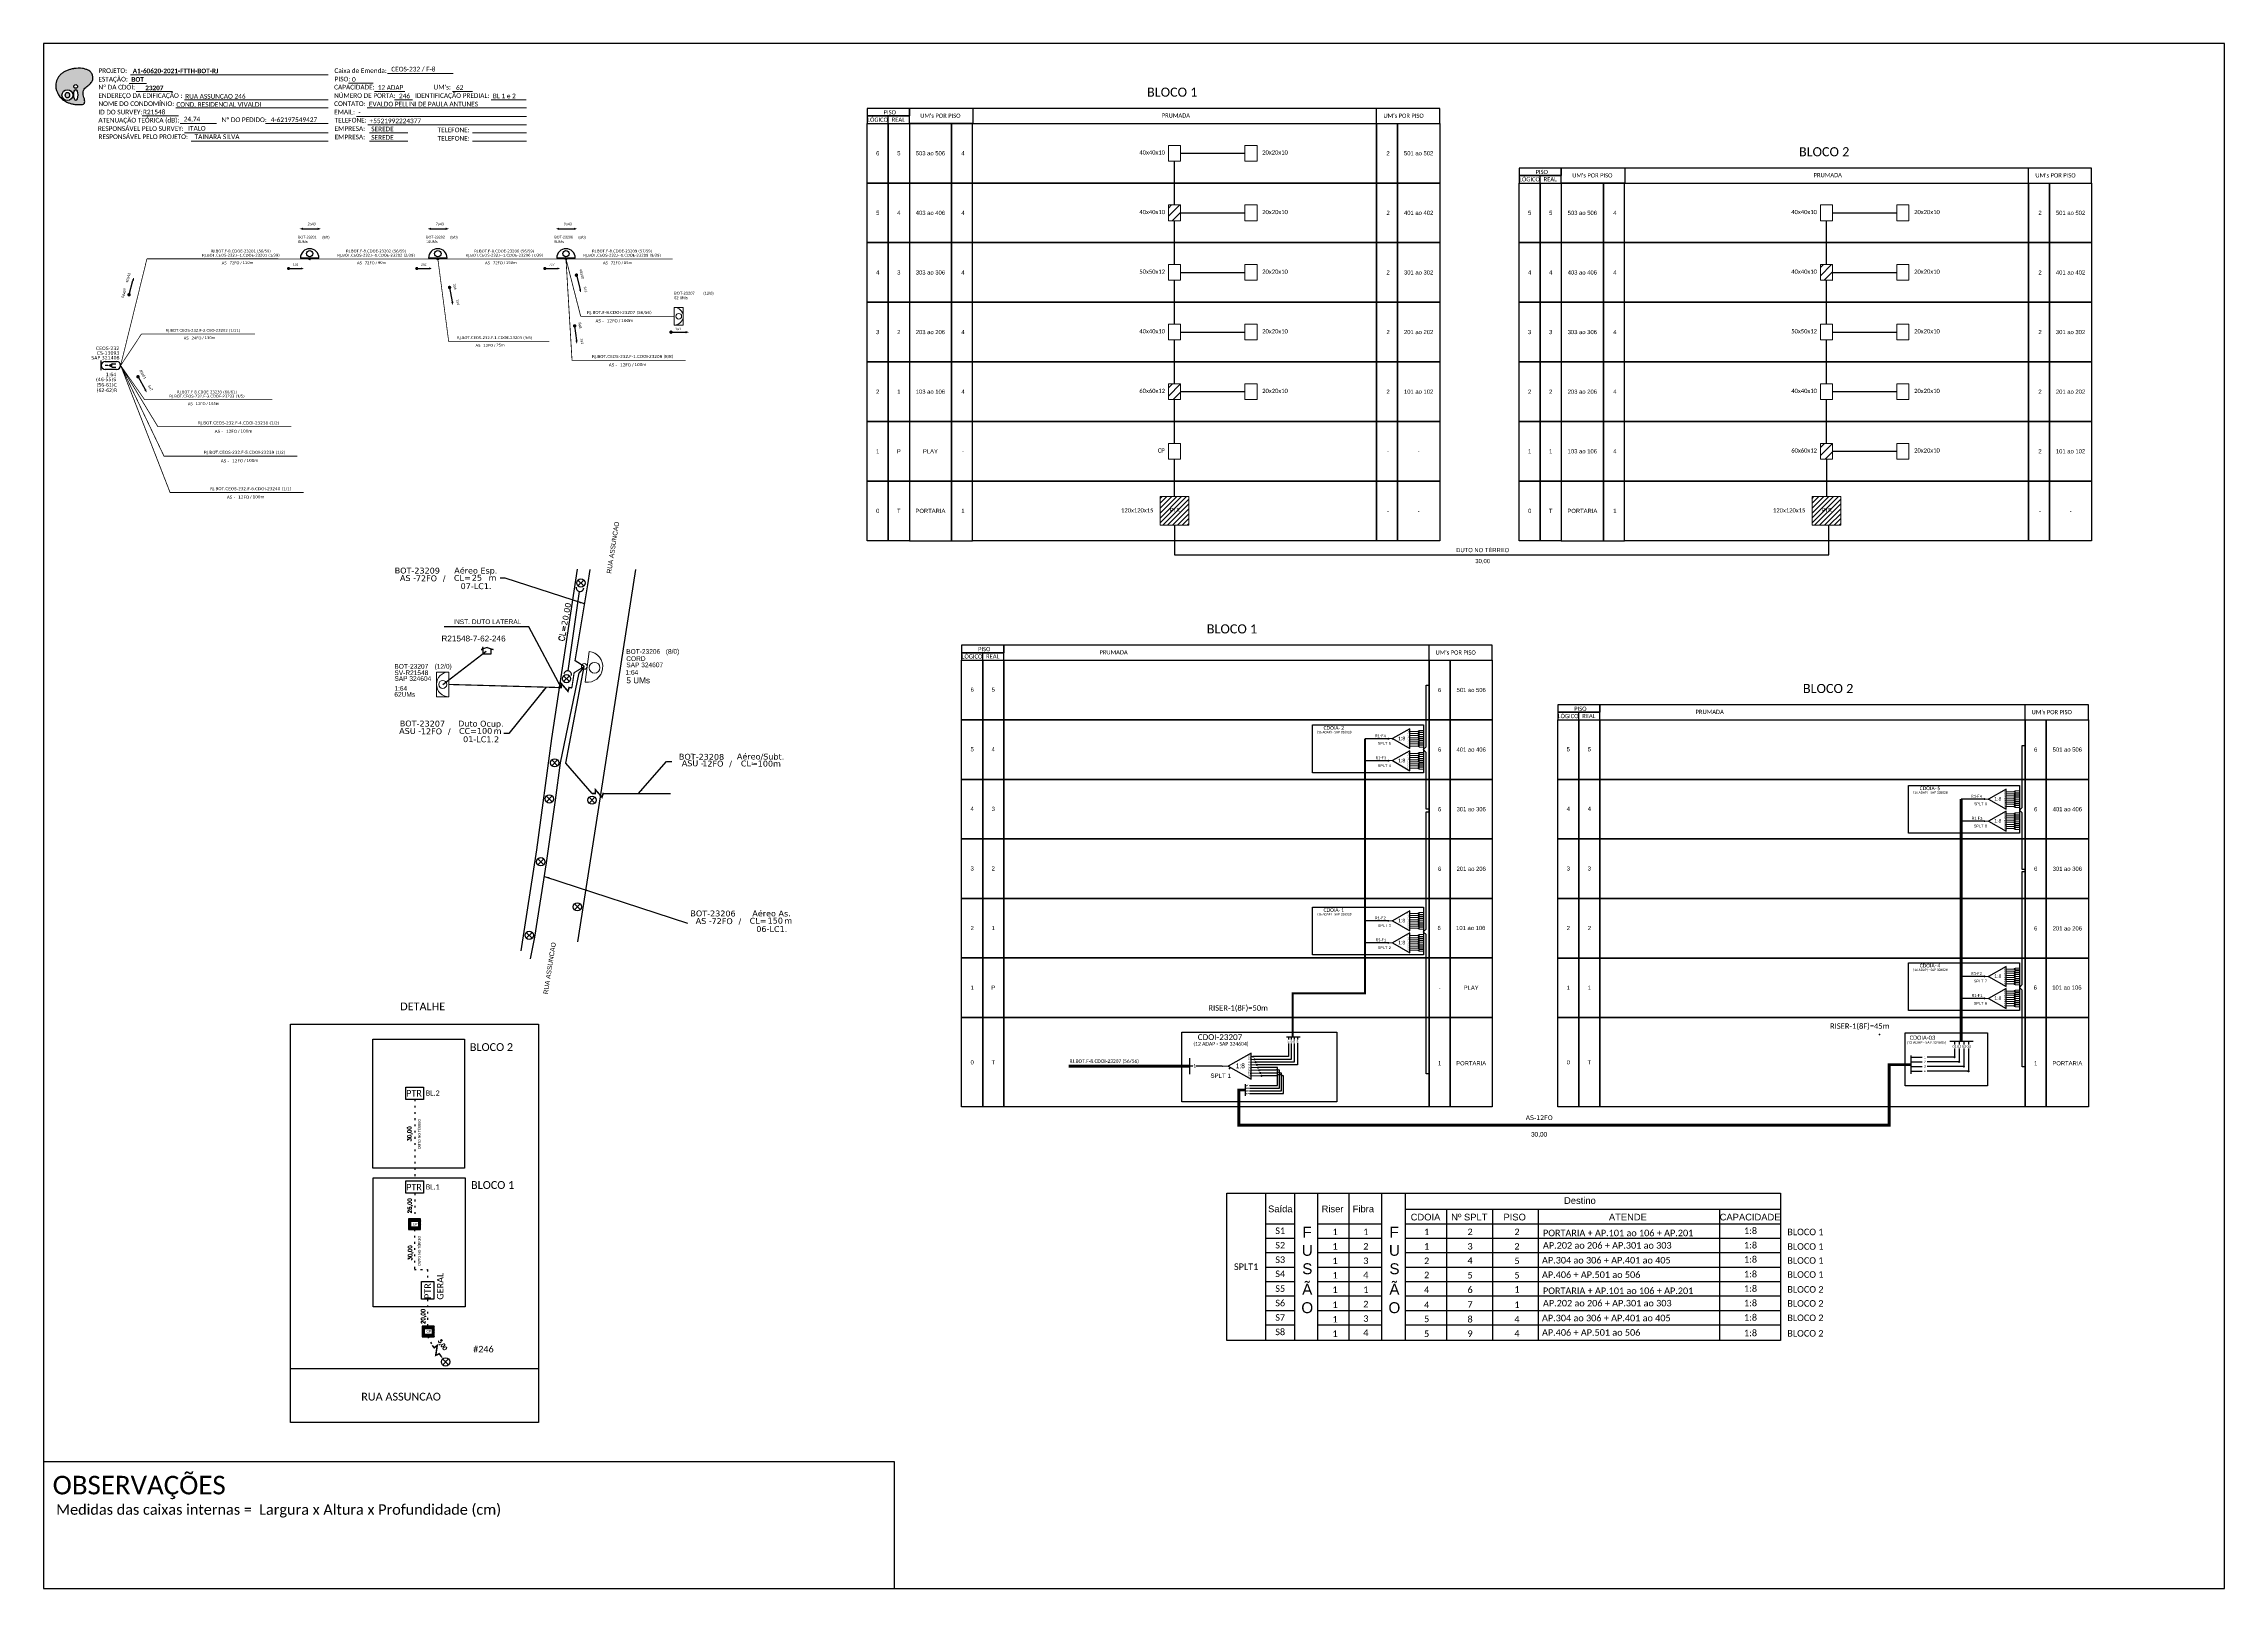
# Paper-space layout 'CDOI-23207' of a CAD drawing. Extents: x 0 to 839, y 0 to 594.
# The model-space entities are those that its viewports show. They can reach past a viewport. Long polylines and large blocks are cut down to what shows.
import ezdxf
from ezdxf.enums import TextEntityAlignment as Align

# ---------------------------------------------------------------- set-up
doc = ezdxf.new("R2010")
doc.units = 0
doc.linetypes.add('DYN_DIM', pattern=[0.798528, 0.228151, -0.570377])
for name, color, linetype in [('10.1-Caixas Subterrâneas', 5, 'Continuous'), ('20.4-CEOS', 1, 'Continuous'), ('CAP a instalar', 1, 'Continuous'), ('CD a instalar', 1, 'Continuous'), ('DUTO LATERAL', 7, 'Continuous'), ('label_cabos', 7, 'Continuous'), ('Legenda', 1, 'Continuous'), ('locais', 7, 'Continuous'), ('QUADRA', 7, 'Continuous'), ('SETA', 7, 'Continuous'), ('Subida Lateral', 5, 'Continuous'), ('texto', 255, 'Continuous')]:
    doc.layers.add(name, color=color, linetype=linetype)
for name, color, linetype, lineweight in [("20.0-LEGENDA DOS CDO'S", 1, 'Continuous', 0), ('20.1-CDO_INTERIOR', 1, 'Continuous', 0), ('20.2-CDO_POSTE', 1, 'Continuous', 5), ('20.6-CORDOALHA_SUPORTE', 7, 'Continuous', 25), ('40.1-ETIQUETAS', 1, 'Continuous', 20), ('CORDOALHA_SUPORTE', 7, 'Continuous', 25)]:
    doc.layers.add(name, color=color, linetype=linetype, lineweight=lineweight)
doc.layers.add('EXTRA', color=50, linetype='Continuous', plot=False)
doc.styles.add('ARIAL', font='arial.ttf')
doc.styles.add('DIGICADE', font='')
doc.styles.add('ROMANS', font='romans')
doc.styles.add('siredit', font='verdana.ttf')
doc.styles.get("Standard").update_dxf_attribs({"font": 'arial.ttf'})
doc.styles.add('TEXTO_1.5', font='romans.shx', dxfattribs={"height": 1.5})
doc.styles.add('WMF-Calibri0', font='calibri.ttf')
doc.styles.add('WMF-Calibri1', font='calibrib.ttf')
doc.styles.get('DIGICADE').set_extended_font_data('Arial')
doc.linetypes.add('FENCELINE1', pattern='A,0.25,-0.1,[133,ltypeshp.shx,S=0.1,R=0,X=-0.1,Y=0],-0.1,1', length=1.45)
doc.dimstyles.new('CC', dxfattribs={"dimtxt": 1, "dimasz": 2, "dimexe": 0.18, "dimexo": 0.0625, "dimgap": 0.09, "dimtad": 0, "dimdec": 0, "dimrnd": 1, "dimzin": 0, "dimdsep": 46, "dimtxsty": 'siredit', "dimblk": 'NONE', "dimcen": 0, "dimse1": 1, "dimse2": 1, "dimsd1": 1, "dimsd2": 1, "dimclrt": 7, "dimadec": 0, "dimazin": 0, "dimtfac": 1, "dimtdec": 0, "dimtofl": 0, "dimtmove": 0, "dimatfit": 3, "dimfxl": 0, "dimtolj": 1, "dimtzin": 0, "dimarcsym": 0})
doc.dimstyles.new('ISO-25', dxfattribs={"dimtxt": 2.5, "dimasz": 2.5, "dimexe": 1.25, "dimexo": 0.625, "dimtad": 1, "dimtxsty": 'Standard', "dimcen": 2.5, "dimadec": 0, "dimazin": 0, "dimtfac": 1, "dimtmove": 0, "dimatfit": 3, "dimfxl": 0, "dimarcsym": 0})
pattern_1 = [(45, (-342.7097, 458.7094), (-1.571545, 1.571545), [])]
pattern_2 = [(45, (-92.0276, 435.7888), (-1.571545, 1.571545), [])]

# ---------------------------------------------------------------- blocks, each defined once
blk = doc.blocks.new('OI')
h = blk.add_hatch(color=40)
edge = h.paths.add_edge_path()
edge.add_spline(control_points=[(4.35, -0.67), (3.92, -0.99), (3.26, -1.5), (2.81, -2.59), (2.9, -3.5), (3.06, -4.27), (3.31, -4.85), (3.37, -5.39), (3.4, -5.88), (3.2, -6.4), (2.54, -6.61), (1.65, -6.63), (0.55, -6.67), (-0.56, -6.42), (-1.61, -6.14), (-2.77, -5.61), (-3.92, -4.77), (-4.89, -3.7), (-5.34, -2.65), (-5.6, -1.94), (-5.85, -0.96), (-5.71, 0.47), (-5.1, 2.02), (-4.14, 3.02), (-3.3, 3.61), (-2.37, 4.16), (-1.36, 4.44), (-0.56, 4.7), (0.79, 4.85), (2.24, 4.97), (3.79, 4.57), (4.67, 4.21), (5.44, 3.65), (5.76, 2.99), (6.03, 2.21), (6.01, 1.46), (5.72, 0.64), (5.31, 0.08), (4.88, -0.38), (4.51, -0.55), (4.35, -0.67)], knot_values=[0, 0, 0, 0, 1.60434, 2.417191, 3.427595, 4.282808, 4.776746, 5.304182, 5.888771, 6.258406, 6.858137, 7.79129, 8.986195, 10.124242, 11.187857, 12.242908, 13.953784, 15.414161, 16.515391, 17.349188, 17.675853, 19.552021, 21.515531, 22.568638, 23.63245, 24.621084, 25.782718, 26.745347, 27.142653, 29.870543, 31.004649, 31.921532, 32.709589, 33.801391, 34.042471, 35.192333, 35.971461, 36.628871, 37.254359, 37.836911, 37.836911, 37.836911, 37.836911], degree=3, periodic=0)
h.paths.add_polyline_path([(1.13, -0.87, -1), (-0.04, -0.87, -1)], flags=16)
edge = h.paths.add_edge_path(flags=16)
edge.add_ellipse((0.56, -3.59), major_axis=(-0.02, 1.71), ratio=0.361305, start_angle=0, end_angle=360)
h.paths.add_polyline_path([(-0.36, -3.62, -1), (-3.8, -3.62, -1)], flags=16)
edge = h.paths.add_edge_path(flags=0)
edge.add_ellipse((-2.08, -3.62), major_axis=(0, 0.885), ratio=0.758294, start_angle=0, end_angle=360)
at = {"color": 40}
for centre, radius in [((-2.08, -3.62), 1.72), ((0.54, -0.87), 0.587)]:
    blk.add_circle(centre, radius, dxfattribs=at)
blk.add_ellipse((-2.08, -3.62), major_axis=(0, 0.885), ratio=0.758294, start_param=-3.141592653589792, end_param=3.141592653589792, dxfattribs=at)
blk.add_ellipse((0.56, -3.59), major_axis=(-0.02, 1.71), ratio=0.361305, dxfattribs=at)
at = {"color": 40, "start_tangent": (-0.800898, -0.598801), "end_tangent": (-0.800898, -0.598801)}
blk.add_spline([(4.35, -0.67), (3.2, -1.78), (2.9, -2.54), (2.92, -3.55), (3.12, -4.38), (3.28, -4.85), (3.37, -5.37), (3.35, -5.95), (3.2, -6.29), (2.66, -6.55), (1.73, -6.63), (0.54, -6.62), (-0.58, -6.41), (-1.6, -6.11), (-2.56, -5.67), (-3.95, -4.67), (-4.89, -3.56), (-5.37, -2.56), (-5.64, -1.78), (-5.72, -1.46), (-5.63, 0.42), (-4.84, 2.22), (-4.13, 2.99), (-3.27, 3.62), (-2.4, 4.09), (-1.3, 4.47), (-0.37, 4.72), (0.02, 4.77), (2.75, 4.8), (3.85, 4.53), (4.69, 4.16), (5.31, 3.68), (5.85, 2.73), (5.93, 2.5), (5.94, 1.35), (5.67, 0.62), (5.29, 0.08), (4.84, -0.36), (4.35, -0.67)], degree=3, dxfattribs=at)
blk = doc.blocks.new('CARIMBO')
at = {"color": 7, "lineweight": 0}
for points in [[(134.48, -16.3), (159.61, -16.3)], [(35.15, -20.06), (41.7, -20.06)], [(35.66, -16.79), (111.64, -16.79)], [(37.81, -23.14), (51.75, -23.14)], [(119.43, -20.02), (128.92, -20.02)], [(129.48, -23.14), (141.1, -23.14)], [(159.42, -23.14), (167.09, -23.14)], [(40.13, -32.55), (54.07, -32.55)], [(52.97, -29.48), (111.64, -29.48)], [(56.38, -26.37), (111.64, -26.37)], [(122.56, -32.72), (187.83, -32.72)], [(126.6, -29.48), (187.83, -29.48)], [(137.07, -26.37), (144.01, -26.37)], [(174.24, -26.37), (187.8, -26.37)], [(54.67, -35.52), (68.61, -35.52)], [(56.38, -39.07), (111.64, -39.07)], [(126.84, -35.96), (187.83, -35.96)], [(127.45, -39.07), (142.25, -39.07)], [(167.06, -39.07), (187.83, -39.07)], [(58.87, -42.31), (111.64, -42.31)], [(127.45, -42.31), (142.25, -42.31)], [(167.06, -42.31), (187.83, -42.31)]]:
    blk.add_lwpolyline(points, dxfattribs=at)
at = {"color": 7, "xscale": 1.213923925163967, "yscale": 1.213923925163967, "zscale": 1.213923925163967, "rotation": 0.1532896023949059}
blk.add_blockref('OI', (13.86, -20.16), dxfattribs=at)
at = {"color": 7, "lineweight": 0, "style": 'WMF-Calibri0'}
for s, height, p in [('PROJETO:', 1.793, (23.26, -16.04)), ('Caixa de Emenda:', 1.7927, (114.02, -16.04)), ('ESTAÇÃO:', 1.793, (23.26, -19.32)), ('ENDEREÇO DA EDIFICAÇÃO :', 1.7927, (23.26, -25.63)), ('Nº DA CDOI:', 1.7927, (23.26, -22.39)), ('CAPACIDADE:', 1.7927, (113.91, -22.39)), ('NÚMERO DE PORTA:', 1.7927, (113.91, -25.63)), ('PISO:', 1.793, (114.09, -19.28)), ('IDENTIFICAÇÃO PREDIAL:', 1.7927, (144.99, -25.63)), ("UM's:", 1.793, (152.15, -22.39)), ('ATENUAÇÃO TEÓRICA (dB):', 1.7927, (23.26, -35.09)), ('NOME DO CONDOMÍNIO:', 1.7927, (23.26, -28.74)), ('ID DO SURVEY:', 1.7927, (23.26, -31.97)), ('CONTATO:', 1.793, (113.91, -28.74)), ('EMAIL:', 1.793, (113.91, -31.97)), ('TELEFONE:', 1.793, (114.09, -35.09)), ('RESPONSÁVEL PELO SURVEY:', 1.7927, (23.02, -38.32)), ('RESPONSÁVEL PELO PROJETO:', 1.7927, (23.26, -41.44)), ('EMPRESA:', 1.793, (114.09, -38.32)), ('EMPRESA:', 1.793, (114.09, -41.56)), ('TELEFONE:', 1.793, (153.7, -38.83)), ('TELEFONE:', 1.793, (153.7, -42.06))]:
    blk.add_text(s, height=height, dxfattribs=at).set_placement(p)
at = {"color": 7, "lineweight": 0, "flags": 8}
for tag, p, style in [('PROJ', (36.46, -16.13), 'WMF-Calibri1'), ('CEOS-XX', (135.87, -15.46), 'WMF-Calibri0'), ('EST', (35.94, -19.41), 'WMF-Calibri1'), ('LOGRADOURO', (56.65, -25.91), 'WMF-Calibri0'), ('PISO_PTR', (120.78, -19.42), 'WMF-Calibri0'), ('CAPAC.', (130.66, -22.52), 'WMF-Calibri0'), ('N°', (138.85, -25.77), 'WMF-Calibri0'), ("UC'S", (160.78, -22.54), 'WMF-Calibri0'), ('N°PREDIO', (174.94, -25.77), 'WMF-Calibri0'), ('_ID_', (40.39, -31.94), 'WMF-Calibri0'), ('NOME_DO_COND.', (53.23, -29.02), 'WMF-Calibri0'), ('O_POTEN', (56.06, -34.68), 'WMF-Calibri0'), ('EMAIL', (123.26, -32.12), 'WMF-Calibri0'), ('NOME_DO_CONTATO', (127.3, -28.89), 'WMF-Calibri0'), ('RES_SURVEY', (57.78, -38.23), 'WMF-Calibri0'), ('RES_PROJ', (60.27, -41.47), 'WMF-Calibri0'), ('TELEFONE', (127.55, -35.36), 'WMF-Calibri0'), ('EMP_RESP_SURVEY', (128.16, -38.47), 'WMF-Calibri0'), ('EMP_RESP_PROJ', (128.16, -41.71), 'WMF-Calibri0'), ('CONT_RESP_SURVEY', (167.76, -38.47), 'WMF-Calibri0'), ('CONT_RESP_PROJ', (167.76, -41.71), 'WMF-Calibri0')]:
    blk.add_attdef(tag, p, '', height=1.79, dxfattribs=dict(at, style=style))
at = {"color": 7, "lineweight": 0, "style": 'WMF-Calibri1', "flags": 8}
blk.add_attdef("N° CDO'S", text='', height=1.79, dxfattribs=at).set_placement((44.78, -22.68), align=Align.CENTER)
blk = doc.blocks.new('CDOI-12 ADAP SAP 05 ESQ')
at = {"color": 1}
blk.add_lwpolyline([(5016.02, -490.32), (5016.02, -490.32), (5016.02, -490.32), (4962.89, -490.32), (4962.89, -466.43), (4962.89, -466.43)], dxfattribs=at)
blk.add_lwpolyline([(4962.89, -466.43), (5016.02, -466.43), (5016.02, -490.32), (4962.89, -490.32)], close=True, dxfattribs=at)
blk = doc.blocks.new('SPLT_1-8_DIV_DIR')
h = blk.add_hatch(color=3)
h.dxf.hatch_style = 1
edge = h.paths.add_edge_path()
edge.add_arc((12.77, 4.04), 0.242, 0, 360)
h = blk.add_hatch(color=3)
h.dxf.hatch_style = 1
edge = h.paths.add_edge_path()
edge.add_arc((13.27, 2.88), 0.242, 0, 360)
h = blk.add_hatch(color=3)
h.dxf.hatch_style = 1
edge = h.paths.add_edge_path()
edge.add_arc((13.77, 1.73), 0.242, 0, 360)
h = blk.add_hatch(color=3)
h.dxf.hatch_style = 1
edge = h.paths.add_edge_path()
edge.add_arc((14.27, 0.58), 0.242, 0, 360)
h = blk.add_hatch(color=3)
h.dxf.hatch_style = 1
edge = h.paths.add_edge_path()
edge.add_arc((14.77, -0.58), 0.242, 0, 360)
h = blk.add_hatch(color=3)
h.dxf.hatch_style = 1
edge = h.paths.add_edge_path()
edge.add_arc((15.27, -1.73), 0.242, 0, 360)
h = blk.add_hatch(color=3)
h.dxf.hatch_style = 1
edge = h.paths.add_edge_path()
edge.add_arc((15.77, -2.88), 0.242, 0, 360)
h = blk.add_hatch(color=3)
h.dxf.hatch_style = 1
edge = h.paths.add_edge_path()
edge.add_arc((16.27, -4.04), 0.242, 0, 360)
at = {"color": 1, "lineweight": 0}
blk.add_lwpolyline([(2.22, 0), (0, 0)], dxfattribs=at)
at = {"color": 1}
blk.add_lwpolyline([(11.89, 5.45), (2.22, 0), (11.89, -5.45), (11.89, 5.45)], dxfattribs=at)
at = {"color": 7, "lineweight": 0}
for points in [[(12.77, 4.04), (11.89, 4.04)], [(11.89, 2.88), (13.27, 2.88)], [(11.89, 1.73), (13.77, 1.73)], [(11.89, 0.58), (14.27, 0.58)], [(11.89, -0.58), (14.77, -0.58)], [(11.89, -1.73), (15.27, -1.73)], [(11.89, -2.88), (15.77, -2.88)], [(11.89, -4.04), (16.27, -4.04)]]:
    blk.add_lwpolyline(points, dxfattribs=at)
at = {"color": 3}
for centre in [(12.77, 4.04), (13.27, 2.88), (13.77, 1.73), (14.27, 0.58), (14.77, -0.58), (15.27, -1.73), (15.77, -2.88), (16.27, -4.04)]:
    blk.add_circle(centre, 0.242, dxfattribs=at)
at = {"color": 1, "style": 'ARIAL'}
for s, height, p in [('1:8', 2, (5.35, -0.85)), ('S1', 0.75, (10.52, 3.77)), ('S2', 0.75, (10.52, 2.58)), ('S3', 0.75, (10.52, 1.37)), ('S4', 0.75, (10.52, 0.19)), ('S5', 0.75, (10.52, -1.02)), ('S6', 0.75, (10.52, -2.14)), ('S7', 0.75, (10.52, -3.24)), ('S8', 0.75, (10.52, -4.36))]:
    blk.add_text(s, height=height, dxfattribs=at).set_placement(p)
blk = doc.blocks.new('SPLT_1-8_SC-APC')
at = {"color": 1, "lineweight": 0}
blk.add_lwpolyline([(-17, -7.5), (-19.3, -7.5)], dxfattribs=at)
at = {"color": 1}
blk.add_lwpolyline([(-7.4, -2.1), (-17, -7.5), (-7.4, -13), (-7.4, -2.1)], dxfattribs=at)
at = {"color": 3, "lineweight": 0}
for points in [[(-3, -3.5), (-7.4, -3.5)], [(-7.4, -4.7), (-3, -4.7)], [(-7.4, -5.8), (-3, -5.8)], [(-7.4, -7), (-3, -7)], [(-7.4, -8.1), (-3, -8.1)], [(-7.4, -9.3), (-3, -9.3)], [(-7.4, -10.4), (-3, -10.4)], [(-7.4, -11.6), (-3, -11.6)], [(-2.4, -3), (-2.4, -4)], [(-2.4, -3), (0, -3)], [(-2.4, -4), (0, -4)], [(-2.4, -4.2), (-2.4, -5.2)], [(-2.4, -4.2), (0, -4.2)], [(-2.4, -5.2), (0, -5.2)], [(-2.4, -5.3), (-2.4, -6.3)], [(-2.4, -5.3), (0, -5.3)], [(-2.4, -6.3), (0, -6.3)], [(-2.4, -6.5), (-2.4, -7.5)], [(-2.4, -6.5), (0, -6.5)], [(-2.4, -7.5), (0, -7.5)], [(-2.4, -7.6), (-2.4, -8.6)], [(-2.4, -7.6), (0, -7.6)], [(-2.4, -8.6), (0, -8.6)], [(-2.4, -8.8), (-2.4, -9.8)], [(-2.4, -8.8), (0, -8.8)], [(-2.4, -9.8), (0, -9.8)], [(-2.4, -9.9), (-2.4, -10.9)], [(-2.4, -9.9), (0, -9.9)], [(-2.4, -10.9), (0, -10.9)], [(-2.4, -11.1), (-2.4, -12.1)], [(-2.4, -11.1), (0, -11.1)], [(-2.4, -12.1), (0, -12.1)]]:
    blk.add_lwpolyline(points, dxfattribs=at)
for points in [[(-3, -3.2), (-2.4, -3.2), (-2.4, -3.8), (-3, -3.8)], [(-3, -4.4), (-2.4, -4.4), (-2.4, -5), (-3, -5)], [(-3, -5.5), (-2.4, -5.5), (-2.4, -6.1), (-3, -6.1)], [(-3, -6.7), (-2.4, -6.7), (-2.4, -7.3), (-3, -7.3)], [(-3, -7.8), (-2.4, -7.8), (-2.4, -8.4), (-3, -8.4)], [(-3, -9), (-2.4, -9), (-2.4, -9.6), (-3, -9.6)], [(-3, -10.1), (-2.4, -10.1), (-2.4, -10.7), (-3, -10.7)], [(-3, -11.3), (-2.4, -11.3), (-2.4, -11.9), (-3, -11.9)]]:
    blk.add_lwpolyline(points, close=True, dxfattribs=at)
at = {"color": 1, "style": 'ARIAL'}
for s, height, p in [('1:8', 2, (-13.9, -8.4)), ('S1', 0.75, (-8.7, -3.8)), ('S2', 0.75, (-8.7, -5)), ('S3', 0.75, (-8.7, -6.2)), ('S4', 0.75, (-8.7, -7.4)), ('S5', 0.75, (-8.7, -8.6)), ('S6', 0.75, (-8.7, -9.7)), ('S7', 0.75, (-8.7, -10.8)), ('S8', 0.75, (-8.7, -11.9))]:
    blk.add_text(s, height=height, dxfattribs=at).set_placement(p)
blk = doc.blocks.new('CEOS_RP_CT_DRT')
at = {"layer": '20.4-CEOS', "color": 0}
for p, q in [((-4.54, 1.19), (-1.19, 1.19)), ((-1.19, -1.19), (-4.54, -1.19))]:
    blk.add_line(p, q, dxfattribs=at)
for points in [[(-5.73, -1.43), (-5.73, 1.44)], [(-3.79, 0), (-4.59, 0)], [(-2.47, 0.48), (-1.45, 0.48)], [(-2.47, -0.52), (-1.45, -0.52)]]:
    blk.add_lwpolyline(points, dxfattribs=at)
blk.add_lwpolyline([(-3.79, 0, 0, 1.47, 0), (-2.41, 0, 1.47, 1.47, 0)], format="xyseb", dxfattribs=at)
for centre, start, end in [((-4.54, 0), 90, 270), ((-1.19, 0), 270, 90)]:
    blk.add_arc(centre, 1.19, start, end, dxfattribs=at)
at = {"layer": '20.4-CEOS', "color": 7, "style": 'siredit'}
for tag, p in [('Nº_DA_CEOS', (-2.86, 5.6)), ('LOCAL', (-2.86, 4.24)), ('SAP', (-2.86, 2.78)), ('RACIO_SPLITAGEM', (-2.86, -1.88)), ('FIBRAS_SPLITTER', (-2.86, -3.58)), ('RESERVA_FINAIS', (-2.86, -6.39)), ('FIBRAS_TOP_C', (-2.86, -5.08))]:
    blk.add_attdef(tag, text='', height=1.01, dxfattribs=at).set_placement(p, align=Align.TOP_CENTER)
blk = doc.blocks.new('CDOE-TEXTO PADRÃO')
at = {"layer": "20.0-LEGENDA DOS CDO'S", "color": 0, "style": 'ARIAL'}
for tag, p in [('CDO_N', (0.5, 7.4)), ('CORDOALHA', (0.5, 4.3)), ('SAP', (0.5, 1.7)), ('SPLITER_1', (0.6, -0.9)), ('SPLITER_2', (0.6, -3.5)), ('(XX-XX_F)S', (0.5, -8.3)), ('(XX-XX_L)S', (0.5, -10.8)), ('UMS', (0.5, -13.1))]:
    blk.add_attdef(tag, p, '', height=1.7, rotation=0.118, dxfattribs=at)
blk.add_attdef('FIBRAS_UTILIZADAS', text='', height=1.7, rotation=0.118, dxfattribs=at).set_placement((19.8, 7.4), align=Align.CENTER)
blk = doc.blocks.new('ETIQUETA_RS5F')
at = {"layer": '40.1-ETIQUETAS', "color": 0, "style": 'siredit'}
blk.add_text('/', height=1.5, dxfattribs=at).set_placement((1.6, -2), align=Align.MIDDLE_RIGHT)
for tag, p in [('ETIQUETA_R_SECUNDARIA', (1.2, 2.1)), ('ETIQUETA_R_PRIMARIA', (1.2, 4.1)), ('F_ATIVAS/F_MORTAS', (1.1, -4.2))]:
    blk.add_attdef(tag, text='', height=1.5, dxfattribs=at).set_placement(p, align=Align.MIDDLE_CENTER)
for tag, p in [('TIPO_CABO', (-6.6, -2.1)), ('CAP_CABO', (0.4, -2.1))]:
    blk.add_attdef(tag, text='', height=1.5, dxfattribs=at).set_placement(p, align=Align.MIDDLE_RIGHT)
for tag, p in [('FUSÃO_1', (0.8, -8.4)), ('FUSÃO_2', (0.8, -10.6)), ('FUSÃO_3', (0.8, -12.9)), ('FUSÃO_4', (0.8, -15.1)), ('FUSÃO_5', (0.8, -17.2))]:
    blk.add_attdef(tag, text='', height=1.5, dxfattribs=at).set_placement(p, align=Align.CENTER)
blk.add_attdef('METROS', text='', height=1.5, dxfattribs=at).set_placement((2.1, -2), align=Align.MIDDLE_LEFT)
blk = doc.blocks.new('SETA1')
at = {"const_width": 1.1}
blk.add_lwpolyline([(-5.3, 0, 1), (-4.2, 0, 1)], format="xyb", close=True, dxfattribs=at)
at = {"layer": 'SETA'}
blk.add_lwpolyline([(-4.7, 0), (4.7, 0)], dxfattribs=at)
blk.add_solid([(4.7, 0.7), (6.7, 0), (4.7, -0.7)], dxfattribs=at)
blk = doc.blocks.new('*U100')
at = {"color": 0}
blk.add_line((2.14, -0.58), (-2.1, -0.68), dxfattribs=at)
for centre, radius in [((0, 0.38), 0.733), ((0.03, -1.03), 0.393)]:
    blk.add_circle(centre, radius, dxfattribs=at)
blk.add_arc((0.02, -0.63), 2.12, 1.3782, 181.3782, dxfattribs=at)
blk = doc.blocks.new('Inst CDOE-8 CAIXA DIST OPT CDOE 48F_8D C_SPL OPTAP')
at = {"layer": "20.0-LEGENDA DOS CDO'S", "color": 0, "style": 'ARIAL'}
for tag, p, height in [('SAP', (0.12, 2.96), 0.8), ('CORDOALHA', (0.12, 4.02), 0.8), ('FID', (0.12, 5.25), 0.8), ('FIBRAS_UTILIZADAS', (2.38, 5.26), 0.8), ('1:XX', (-0.01, 1.7), 0.8), ('UMS', (0.14, 0.22), 1)]:
    blk.add_attdef(tag, p, '', height=height, rotation=0.118, dxfattribs=at)
at = {"layer": "20.0-LEGENDA DOS CDO'S", "color": 0}
for tag, p, style, flags in [('ID_ATIVIDADE', (0.12, 6.47), 'ARIAL', 3), ('FATOR', (7.92, 6.47), 'ARIAL', 1), ('QTDE', (0.23, -0.97), 'DIGICADE', 3)]:
    blk.add_attdef(tag, p, '', height=0.8, rotation=0.118, dxfattribs=dict(at, style=style, flags=flags))
blk = doc.blocks.new('Inst CORD BENZINAL 4.55MM 3F (sem recursos)')
at = {"layer": '20.6-CORDOALHA_SUPORTE', "color": 0, "lineweight": 0, "style": 'ROMANS'}
for tag, p, flags in [('FATOR', (-5.2, -4.44), 3), ('ID_ATIVIDADE', (-5.2, -6.67), 3), ('FID', (-5.2, -8.9), 1)]:
    blk.add_attdef(tag, p, '', height=1, dxfattribs=dict(at, flags=flags))
blk.add_attdef('LANCE', text='', height=1, dxfattribs=at).set_placement((-0.54, -2.21), align=Align.RIGHT)
at = {"layer": '20.6-CORDOALHA_SUPORTE', "color": 0, "style": 'siredit'}
blk.add_attdef('QTDE', (-0.54, -2.21), '', height=1, rotation=359.69, dxfattribs=at)
blk = doc.blocks.new('LEGENDA DOS CABOS')
at = {"layer": 'EXTRA', "color": 0, "style": 'siredit'}
for tag, p in [('ID', (4.6, 0.97)), ('XX', (9.03, 0.97))]:
    blk.add_attdef(tag, text='', height=0.48, rotation=359.69, dxfattribs=at).set_placement(p, align=Align.MIDDLE_CENTER)
at = {"layer": 'Legenda', "color": 0, "style": 'siredit'}
for tag, p in [('TIPO_CABO', (1.31, 0)), ('CABO', (4.69, -0.05)), ('/', (6.81, -0.05)), ('METROS', (10.03, -0.05))]:
    blk.add_attdef(tag, text='', height=0.8, rotation=359.69, dxfattribs=at).set_placement(p, align=Align.MIDDLE_CENTER)
blk = doc.blocks.new('_None')
blk = doc.blocks.new('Inst CB AS CFOA-SM-AS-80-TS-72')
at = {"layer": 'label_cabos', "color": 0, "style": 'siredit'}
for tag, flags, p in [('ID_ATIVIDADE', 3, (1.31, 2.67)), ('FATOR', 1, (11.56, 2.55))]:
    blk.add_attdef(tag, text='', height=1, rotation=359.69, dxfattribs=dict(at, flags=flags)).set_placement(p, align=Align.MIDDLE_CENTER)
for tag, p in [('TIPO_CABO', (1.76, 0)), ('DESTINO_CABO', (3.13, 1.26)), ('CABO', (4.69, -0.05)), ('/', (7.71, -0.05)), ('LANCE', (10.81, 0)), ('TIPO_CABO', (13.11, 1.24)), ('UND', (15.96, 0)), ('FID', (13.15, -1.41))]:
    blk.add_attdef(tag, text='', height=1, rotation=359.69, dxfattribs=at).set_placement(p, align=Align.MIDDLE_CENTER)
blk.add_attdef('QTDE', (12.43, -0.47), '', height=1, rotation=359.69, dxfattribs=at)
blk = doc.blocks.new('Inst CB ESP CFOA-SM-AS-80-TS-72')
at = {"layer": 'label_cabos', "color": 0, "style": 'siredit'}
for tag, flags, p in [('ID_ATIVIDADE', 3, (1.31, 2.67)), ('FATOR', 1, (11.56, 2.55))]:
    blk.add_attdef(tag, text='', height=1, rotation=359.69, dxfattribs=dict(at, flags=flags)).set_placement(p, align=Align.MIDDLE_CENTER)
for tag, p in [('TIPO_CABO', (1.76, 0)), ('DESTINO_CABO', (3.13, 1.26)), ('CABO', (4.69, -0.05)), ('/', (7.71, -0.05)), ('LANCE', (10.81, 0)), ('TIPO_CABO', (13.11, 1.24)), ('UND', (15.96, 0)), ('FID', (13.15, -1.41))]:
    blk.add_attdef(tag, text='', height=1, rotation=359.69, dxfattribs=at).set_placement(p, align=Align.MIDDLE_CENTER)
blk.add_attdef('QTDE', (12.43, -0.47), '', height=1, rotation=359.69, dxfattribs=at)
blk = doc.blocks.new('Inst CB DT OCUP CFOA-SM-ASU-120-S-12')
at = {"layer": 'label_cabos', "color": 0, "style": 'siredit'}
for tag, flags, p in [('ID_ATIVIDADE', 3, (1.31, 2.67)), ('FATOR', 1, (11.56, 2.55))]:
    blk.add_attdef(tag, text='', height=1, rotation=359.69, dxfattribs=dict(at, flags=flags)).set_placement(p, align=Align.MIDDLE_CENTER)
for tag, p in [('TIPO_CABO', (1.26, 0)), ('DESTINO_CABO', (3.13, 1.26)), ('CABO', (4.69, -0.05)), ('/', (7.71, -0.05)), ('LANCE', (10.91, 0)), ('TIPO_CABO', (13.11, 1.24)), ('UND', (15.96, 0)), ('FID', (13.15, -1.41))]:
    blk.add_attdef(tag, text='', height=1, rotation=359.69, dxfattribs=at).set_placement(p, align=Align.MIDDLE_CENTER)
blk.add_attdef('QTDE', (12.43, -0.47), '', height=1, rotation=359.69, dxfattribs=at)
blk = doc.blocks.new('A$C415C251F')
at = {"color": 3}
blk.add_point((0, 0), dxfattribs=at)
blk = doc.blocks.new('LEG_CDOIA8_C-SPLT_ESQ')
at = {"color": 3, "extrusion": (0, 0, -1), "xscale": -1, "zscale": -1}
blk.add_blockref('A$C415C251F', (0, 0), dxfattribs=at)
at = {"color": 1, "style": 'WMF-Calibri0', "flags": 4}
blk.add_attdef('MODELO', text='', height=1.5, dxfattribs=at).set_placement((22.5, -4.5), align=Align.CENTER)
blk.add_attdef('CDO', (21.4, -2.6), '', height=2, dxfattribs=at)
at = {"style": 'ARIAL', "flags": 4}
blk.add_attdef('SPLITAGEM', text='', height=1.5, dxfattribs=at).set_placement((18.6, -12.6), align=Align.CENTER)
blk = doc.blocks.new('*X75')
at = {"color": 0, "linetype": 'Continuous'}
for p, q in [((-1.25, 0.34099), (-0.49099, 1.1)), ((-1.25, 0.517767), (-0.667767, 1.1)), ((-1.25, 0.694544), (-0.844544, 1.1)), ((-1.25, 0.87132), (-1.02132, 1.1)), ((-1.25, 1.048097), (-1.198097, 1.1)), ((-1.25, 0.164214), (-0.8035, 0.610714)), ((-1.25, -0.012563), (-0.8035, 0.433937)), ((-1.25, -0.18934), (-0.8035, 0.25716)), ((-1.25, -0.366117), (-0.8035, 0.080383)), ((-0.789214, 0.625), (-0.314214, 1.1)), ((-0.612437, 0.625), (-0.137437, 1.1)), ((-0.43566, 0.625), (0.03934, 1.1)), ((-0.258883, 0.625), (0.216117, 1.1)), ((-0.082107, 0.625), (0.392893, 1.1)), ((0.09467, 0.625), (0.56967, 1.1)), ((0.271447, 0.625), (0.746447, 1.1)), ((0.448223, 0.625), (0.923223, 1.1)), ((0.625, 0.625), (1.1, 1.1)), ((0.801777, 0.625), (1.25, 1.073223)), ((0.8035, 0.449947), (1.25, 0.896447)), ((0.8035, 0.27317), (1.25, 0.71967)), ((0.8035, 0.096393), (1.25, 0.542893)), ((0.8035, -0.080383), (1.25, 0.366117)), ((0.8035, -0.25716), (1.25, 0.18934)), ((0.8035, -0.433937), (1.25, 0.012563)), ((-1.25, -0.542893), (-0.8035, -0.096393)), ((-1.25, -0.71967), (-0.8035, -0.27317)), ((-1.25, -0.896447), (-0.8035, -0.449947)), ((-1.25, -1.073223), (-0.801777, -0.625)), ((-1.1, -1.1), (-0.625, -0.625)), ((-0.923223, -1.1), (-0.448223, -0.625)), ((-0.746447, -1.1), (-0.271447, -0.625)), ((-0.56967, -1.1), (-0.09467, -0.625)), ((-0.392893, -1.1), (0.082107, -0.625)), ((-0.216117, -1.1), (0.258883, -0.625)), ((-0.03934, -1.1), (0.43566, -0.625)), ((0.137437, -1.1), (0.612437, -0.625)), ((0.314214, -1.1), (0.789214, -0.625)), ((0.49099, -1.1), (1.25, -0.34099)), ((0.667767, -1.1), (1.25, -0.517767)), ((0.8035, -0.610714), (1.25, -0.164214)), ((0.844544, -1.1), (1.25, -0.694544)), ((1.02132, -1.1), (1.25, -0.87132)), ((1.198097, -1.1), (1.25, -1.048097))]:
    blk.add_line(p, q, dxfattribs=at)
blk = doc.blocks.new('MANHOLE_MQ')
at = {"color": 0, "linetype": 'Continuous'}
for p, q in [((0.0000062, 0.0000057), (-0.0000063, 0.0000057)), ((-0.0000063, 0.0000057), (-0.0000063, -0.0000053)), ((-0.000004, 0.0000033), (0.000004, 0.0000033)), ((-0.000004, -0.0000029), (-0.000004, 0.0000033)), ((0.000004, 0.0000033), (0.000004, -0.0000029)), ((0.0000062, -0.0000053), (0.0000062, 0.0000057)), ((-0.0000063, -0.0000053), (0.0000062, -0.0000053)), ((0.000004, -0.0000029), (-0.000004, -0.0000029)), ((0.000004, -0.0000029), (0.000004, -0.0000029))]:
    blk.add_line(p, q, dxfattribs=at)
at = {"color": 0, "linetype": 'Continuous', "xscale": 5e-06, "yscale": 5e-06, "zscale": 1e-05}
blk.add_blockref('*X75', (0, 0.0000002), dxfattribs=at)

msp = doc.modelspace()

# ---------------------------------------------------------------- hatches: boundary and pattern name
h = msp.add_hatch()
h.set_pattern_fill('ANSI31', color=1, scale=0.7, style=0)
h.set_pattern_definition(pattern_1)
h.paths.add_polyline_path([(347.86, 1236.97), (343.23, 1236.97), (343.23, 1230.93), (347.86, 1230.93)])
h = msp.add_hatch()
h.set_pattern_fill('ANSI31', color=1, scale=0.7, style=0)
h.set_pattern_definition(pattern_2)
h.paths.add_polyline_path([(598.55, 1214.05), (593.91, 1214.05), (593.91, 1208.01), (598.55, 1208.01)])
h = msp.add_hatch()
h.set_pattern_fill('ANSI31', color=1, scale=0.7, style=0)
h.set_pattern_definition(pattern_1)
h.paths.add_polyline_path([(347.86, 1168.2), (343.23, 1168.2), (343.23, 1162.17), (347.86, 1162.17)])
h = msp.add_hatch()
h.set_pattern_fill('ANSI31', color=1, scale=0.7, style=0)
h.set_pattern_definition(pattern_2)
h.paths.add_polyline_path([(598.55, 1145.28), (593.91, 1145.28), (593.91, 1139.25), (598.55, 1139.25)])
h = msp.add_hatch()
h.set_pattern_fill('ANSI31', color=1, scale=0.42)
h.set_pattern_definition([(45, (-235.3302, 2994.7586), (-0.9429269, 0.9429269), [])])
h.paths.add_polyline_path([(351.08, 1124.88), (340.01, 1124.88), (340.01, 1113.81), (351.08, 1113.81)])
h.paths.add_polyline_path([(343.33, 1118.46), (348.09, 1118.46), (348.09, 1120.89), (343.33, 1120.89)], flags=24)
h = msp.add_hatch()
h.set_pattern_fill('ANSI31', color=1, scale=0.42)
h.set_pattern_definition([(45, (15.3519, 2994.7586), (-0.9429269, 0.9429269), [])])
h.paths.add_polyline_path([(601.76, 1124.88), (590.7, 1124.88), (590.7, 1113.81), (601.76, 1113.81)])
h.paths.add_polyline_path([(594.01, 1118.46), (598.77, 1118.46), (598.77, 1120.89), (594.01, 1120.89)], flags=24)
h = msp.add_hatch(color=3)
h.dxf.hatch_style = 1
edge = h.paths.add_edge_path()
edge.add_arc((427.79, 1031.74), 0.179, 0, 360)
h = msp.add_hatch(color=3)
h.dxf.hatch_style = 1
edge = h.paths.add_edge_path()
edge.add_arc((427.79, 1023.27), 0.179, 0, 360)
h = msp.add_hatch(color=3)
h.dxf.hatch_style = 1
edge = h.paths.add_edge_path()
edge.add_arc((657.01, 1008.51), 0.179, 0, 360)
h = msp.add_hatch(color=3)
h.dxf.hatch_style = 1
edge = h.paths.add_edge_path()
edge.add_arc((657.01, 1000.04), 0.179, 0, 360)
h = msp.add_hatch(color=3)
h.dxf.hatch_style = 1
edge = h.paths.add_edge_path()
edge.add_arc((427.79, 961.71), 0.179, 0, 360)
h = msp.add_hatch(color=3)
h.dxf.hatch_style = 1
edge = h.paths.add_edge_path()
edge.add_arc((427.79, 953.24), 0.179, 0, 360)
h = msp.add_hatch(color=3)
h.dxf.hatch_style = 1
edge = h.paths.add_edge_path()
edge.add_arc((657.01, 940.33), 0.179, 0, 360)
h = msp.add_hatch(color=3)
h.dxf.hatch_style = 1
edge = h.paths.add_edge_path()
edge.add_arc((657.01, 931.86), 0.179, 0, 360)
h = msp.add_hatch(color=3)
h.dxf.hatch_style = 1
edge = h.paths.add_edge_path()
edge.add_arc((363.91, 905.8), 0.287, 0, 360)
h = msp.add_hatch(color=3)
h.dxf.hatch_style = 1
edge = h.paths.add_edge_path()
edge.add_arc((645.46, 909.26), 0.205, 0, 360)
h = msp.add_hatch(color=3)
h.dxf.hatch_style = 1
edge = h.paths.add_edge_path()
edge.add_arc((647.27, 907.45), 0.205, 0, 360)
h = msp.add_hatch(color=3)
h.dxf.hatch_style = 1
edge = h.paths.add_edge_path()
edge.add_arc((649.07, 905.65), 0.205, 0, 360)
h = msp.add_hatch(color=3)
h.dxf.hatch_style = 1
edge = h.paths.add_edge_path()
edge.add_arc((650.88, 903.84), 0.205, 0, 360)

# ---------------------------------------------------------------- linework, layer by layer
for p, q in [((81.21, 1066.76), (78.88, 1066.09)), ((78.88, 1066.09), (79.61, 1066.09)), ((79.41, 1066.87), (79.4, 1066.25)), ((79.65, 1066.87), (79.41, 1066.87)), ((79.61, 1066.09), (79.61, 1064.42)), ((79.65, 1066.32), (79.65, 1066.87)), ((81.21, 1066.76), (83.53, 1066.08)), ((83.53, 1066.08), (82.8, 1066.08)), ((82.8, 1064.41), (82.8, 1066.07)), ((79.61, 1064.42), (82.8, 1064.41))]:
    msp.add_line(p, q)
at = {"color": 5}
msp.add_line((643.66, 915.49), (652.64, 915.49), dxfattribs=at)
at = {"color": 7}
for p, q in [((365.66, 856.96), (578.62, 856.96)), ((365.66, 800.38), (365.66, 856.96)), ((380.59, 856.96), (380.59, 800.38)), ((391.62, 856.96), (391.62, 800.38)), ((400.69, 800.38), (400.69, 856.96)), ((412.52, 856.96), (412.52, 800.38)), ((425.14, 856.96), (425.14, 800.38)), ((434.21, 856.96), (434.21, 800.38)), ((578.62, 856.96), (578.62, 800.38)), ((434.21, 850.79), (578.62, 850.79)), ((450.18, 850.79), (450.18, 800.38)), ((467.78, 850.79), (467.78, 800.38)), ((485.35, 850.79), (485.35, 800.38)), ((555.11, 850.79), (555.11, 800.38)), ((380.59, 845.23), (391.62, 845.23)), ((380.59, 839.67), (391.62, 839.67)), ((400.69, 845.23), (425.14, 845.23)), ((400.69, 839.67), (425.14, 839.67)), ((434.21, 845.23), (578.62, 845.23)), ((434.21, 839.67), (555.11, 839.67)), ((555.11, 839.67), (578.62, 839.67)), ((380.59, 834.12), (391.62, 834.12)), ((400.69, 834.12), (425.14, 834.12)), ((434.21, 834.12), (578.62, 834.12)), ((380.59, 828.56), (391.62, 828.56)), ((380.59, 823.01), (391.62, 823.01)), ((400.69, 828.56), (425.14, 828.56)), ((400.69, 823.01), (425.14, 823.01)), ((434.21, 828.56), (555.11, 828.56)), ((434.21, 823.01), (578.62, 823.01)), ((555.11, 828.56), (578.62, 828.56)), ((380.59, 817.45), (391.62, 817.45)), ((400.69, 817.45), (425.14, 817.45)), ((434.21, 817.45), (555.11, 817.45)), ((555.11, 817.45), (578.62, 817.45)), ((380.59, 811.89), (391.62, 811.89)), ((380.59, 806.34), (391.62, 806.34)), ((400.69, 811.89), (425.14, 811.89)), ((400.69, 806.34), (425.14, 806.34)), ((434.21, 811.89), (578.62, 811.89)), ((434.21, 806.34), (555.11, 806.34)), ((555.11, 806.34), (578.62, 806.34)), ((578.62, 800.38), (365.66, 800.38))]:
    msp.add_line(p, q, dxfattribs=at)
for points in [[(-89.32, 705.02), (749.25, 705.02), (749.25, 1299.02), (-89.32, 1299.02), (-89.32, 705.02)], [(235.48, 1268.33), (235.48, 1271.21)], [(243.58, 1268.33), (447.51, 1268.33), (447.51, 1274.09), (243.58, 1274.09), (243.58, 1274.09), (243.58, 1271.21)], [(268.12, 1268.33), (268.12, 1274.09)], [(423.2, 1268.33), (423.2, 1274.09)], [(494.26, 1245.41), (698.19, 1245.41), (698.19, 1251.17), (494.26, 1251.17), (494.26, 1251.17), (494.26, 1248.29)], [(518.8, 1245.41), (518.8, 1251.17)], [(673.88, 1245.41), (673.88, 1251.17)], [(486.16, 1245.41), (486.16, 1248.29)]]:
    msp.add_lwpolyline(points)
at = {"color": 7, "lineweight": 0}
msp.add_lwpolyline([(-4.01, 1268.26), (20.14, 1268.26)], dxfattribs=at)
for points in [[(227.38, 1271.21), (243.58, 1271.21), (243.58, 1274.09), (227.38, 1274.09)], [(227.38, 1268.33), (243.58, 1268.33), (243.58, 1271.21), (227.38, 1271.21)], [(227.38, 1268.33), (235.48, 1268.33), (235.48, 1245.41), (227.38, 1245.41)], [(235.48, 1268.33), (243.58, 1268.33), (243.58, 1245.41), (235.48, 1245.41)], [(259.78, 1268.33), (243.58, 1268.33), (243.58, 1245.41), (259.78, 1245.41)], [(267.88, 1268.33), (259.78, 1268.33), (259.78, 1245.41), (267.88, 1245.41)], [(267.88, 1268.33), (423.21, 1268.33), (423.21, 1245.41), (267.88, 1245.41)], [(423.21, 1268.33), (431.31, 1268.33), (431.31, 1245.41), (423.21, 1245.41)], [(431.31, 1268.33), (447.51, 1268.33), (447.51, 1245.41), (431.31, 1245.41)], [(478.06, 1248.29), (494.26, 1248.29), (494.26, 1251.17), (478.06, 1251.17)], [(227.38, 1245.41), (235.48, 1245.41), (235.48, 1222.49), (227.38, 1222.49)], [(235.48, 1245.41), (243.58, 1245.41), (243.58, 1222.49), (235.48, 1222.49)], [(259.78, 1245.41), (243.58, 1245.41), (243.58, 1222.49), (259.78, 1222.49)], [(267.88, 1245.41), (259.78, 1245.41), (259.78, 1222.49), (267.88, 1222.49)], [(267.88, 1245.41), (423.21, 1245.41), (423.21, 1222.49), (267.88, 1222.49)], [(423.21, 1245.41), (431.31, 1245.41), (431.31, 1222.49), (423.21, 1222.49)], [(431.31, 1245.41), (447.51, 1245.41), (447.51, 1222.49), (431.31, 1222.49)], [(478.06, 1245.41), (494.26, 1245.41), (494.26, 1248.29), (478.06, 1248.29)], [(478.06, 1245.41), (486.16, 1245.41), (486.16, 1222.49), (478.06, 1222.49)], [(486.16, 1245.41), (494.26, 1245.41), (494.26, 1222.49), (486.16, 1222.49)], [(510.46, 1245.41), (494.26, 1245.41), (494.26, 1222.49), (510.46, 1222.49)], [(518.57, 1245.41), (510.46, 1245.41), (510.46, 1222.49), (518.57, 1222.49)], [(518.57, 1245.41), (673.89, 1245.41), (673.89, 1222.49), (518.57, 1222.49)], [(673.89, 1245.41), (681.99, 1245.41), (681.99, 1222.49), (673.89, 1222.49)], [(681.99, 1245.41), (698.19, 1245.41), (698.19, 1222.49), (681.99, 1222.49)], [(227.38, 1222.49), (235.48, 1222.49), (235.48, 1199.57), (227.38, 1199.57)], [(235.48, 1222.49), (243.58, 1222.49), (243.58, 1199.57), (235.48, 1199.57)], [(259.78, 1222.49), (243.58, 1222.49), (243.58, 1199.57), (259.78, 1199.57)], [(267.88, 1222.49), (259.78, 1222.49), (259.78, 1199.57), (267.88, 1199.57)], [(267.88, 1222.49), (423.21, 1222.49), (423.21, 1199.57), (267.88, 1199.57)], [(423.21, 1222.49), (431.31, 1222.49), (431.31, 1199.57), (423.21, 1199.57)], [(431.31, 1222.49), (447.51, 1222.49), (447.51, 1199.57), (431.31, 1199.57)], [(478.06, 1222.49), (486.16, 1222.49), (486.16, 1199.57), (478.06, 1199.57)], [(486.16, 1222.49), (494.26, 1222.49), (494.26, 1199.57), (486.16, 1199.57)], [(510.46, 1222.49), (494.26, 1222.49), (494.26, 1199.57), (510.46, 1199.57)], [(518.57, 1222.49), (510.46, 1222.49), (510.46, 1199.57), (518.57, 1199.57)], [(518.57, 1222.49), (673.89, 1222.49), (673.89, 1199.57), (518.57, 1199.57)], [(673.89, 1222.49), (681.99, 1222.49), (681.99, 1199.57), (673.89, 1199.57)], [(681.99, 1222.49), (698.19, 1222.49), (698.19, 1199.57), (681.99, 1199.57)], [(227.38, 1199.57), (235.48, 1199.57), (235.48, 1176.65), (227.38, 1176.65)], [(235.48, 1199.57), (243.58, 1199.57), (243.58, 1176.65), (235.48, 1176.65)], [(259.78, 1199.57), (243.58, 1199.57), (243.58, 1176.65), (259.78, 1176.65)], [(267.88, 1199.57), (259.78, 1199.57), (259.78, 1176.65), (267.88, 1176.65)], [(267.88, 1199.57), (423.21, 1199.57), (423.21, 1176.65), (267.88, 1176.65)], [(423.21, 1199.57), (431.31, 1199.57), (431.31, 1176.65), (423.21, 1176.65)], [(431.31, 1199.57), (447.51, 1199.57), (447.51, 1176.65), (431.31, 1176.65)], [(478.06, 1199.57), (486.16, 1199.57), (486.16, 1176.65), (478.06, 1176.65)], [(486.16, 1199.57), (494.26, 1199.57), (494.26, 1176.65), (486.16, 1176.65)], [(510.46, 1199.57), (494.26, 1199.57), (494.26, 1176.65), (510.46, 1176.65)], [(518.57, 1199.57), (510.46, 1199.57), (510.46, 1176.65), (518.57, 1176.65)], [(518.57, 1199.57), (673.89, 1199.57), (673.89, 1176.65), (518.57, 1176.65)], [(673.89, 1199.57), (681.99, 1199.57), (681.99, 1176.65), (673.89, 1176.65)], [(681.99, 1199.57), (698.19, 1199.57), (698.19, 1176.65), (681.99, 1176.65)], [(227.38, 1176.65), (235.48, 1176.65), (235.48, 1153.73), (227.38, 1153.73)], [(235.48, 1176.65), (243.58, 1176.65), (243.58, 1153.73), (235.48, 1153.73)], [(259.78, 1176.65), (243.58, 1176.65), (243.58, 1153.73), (259.78, 1153.73)], [(267.88, 1176.65), (259.78, 1176.65), (259.78, 1153.73), (267.88, 1153.73)], [(267.88, 1176.65), (423.21, 1176.65), (423.21, 1153.73), (267.88, 1153.73)], [(423.21, 1176.65), (431.31, 1176.65), (431.31, 1153.73), (423.21, 1153.73)], [(431.31, 1176.65), (447.51, 1176.65), (447.51, 1153.73), (431.31, 1153.73)], [(478.06, 1176.65), (486.16, 1176.65), (486.16, 1153.73), (478.06, 1153.73)], [(486.16, 1176.65), (494.26, 1176.65), (494.26, 1153.73), (486.16, 1153.73)], [(510.46, 1176.65), (494.26, 1176.65), (494.26, 1153.73), (510.46, 1153.73)], [(518.57, 1176.65), (510.46, 1176.65), (510.46, 1153.73), (518.57, 1153.73)], [(518.57, 1176.65), (673.89, 1176.65), (673.89, 1153.73), (518.57, 1153.73)], [(673.89, 1176.65), (681.99, 1176.65), (681.99, 1153.73), (673.89, 1153.73)], [(681.99, 1176.65), (698.19, 1176.65), (698.19, 1153.73), (681.99, 1153.73)], [(227.38, 1153.73), (235.48, 1153.73), (235.48, 1130.81), (227.38, 1130.81)], [(235.48, 1153.73), (243.58, 1153.73), (243.58, 1130.81), (235.48, 1130.81)], [(259.78, 1153.73), (243.58, 1153.73), (243.58, 1130.81), (259.78, 1130.81)], [(267.88, 1153.73), (259.78, 1153.73), (259.78, 1130.81), (267.88, 1130.81)], [(267.88, 1153.73), (423.21, 1153.73), (423.21, 1130.81), (267.88, 1130.81)], [(423.21, 1153.73), (431.31, 1153.73), (431.31, 1130.81), (423.21, 1130.81)], [(431.31, 1153.73), (447.51, 1153.73), (447.51, 1130.81), (431.31, 1130.81)], [(478.06, 1153.73), (486.16, 1153.73), (486.16, 1130.81), (478.06, 1130.81)], [(486.16, 1153.73), (494.26, 1153.73), (494.26, 1130.81), (486.16, 1130.81)], [(510.46, 1153.73), (494.26, 1153.73), (494.26, 1130.81), (510.46, 1130.81)], [(518.57, 1153.73), (510.46, 1153.73), (510.46, 1130.81), (518.57, 1130.81)], [(518.57, 1153.73), (673.89, 1153.73), (673.89, 1130.81), (518.57, 1130.81)], [(673.89, 1153.73), (681.99, 1153.73), (681.99, 1130.81), (673.89, 1130.81)], [(681.99, 1153.73), (698.19, 1153.73), (698.19, 1130.81), (681.99, 1130.81)], [(227.38, 1130.81), (235.48, 1130.81), (235.48, 1107.89), (227.38, 1107.89)], [(235.48, 1130.81), (243.58, 1130.81), (243.58, 1107.89), (235.48, 1107.89)], [(259.78, 1130.81), (243.58, 1130.81), (243.58, 1107.89), (259.78, 1107.89)], [(267.88, 1130.81), (259.78, 1130.81), (259.78, 1107.89), (267.88, 1107.89)], [(267.88, 1130.81), (423.21, 1130.81), (423.21, 1107.89), (267.88, 1107.89)], [(423.21, 1130.81), (431.31, 1130.81), (431.31, 1107.89), (423.21, 1107.89)], [(431.31, 1130.81), (447.51, 1130.81), (447.51, 1107.89), (431.31, 1107.89)], [(478.06, 1130.81), (486.16, 1130.81), (486.16, 1107.89), (478.06, 1107.89)], [(486.16, 1130.81), (494.26, 1130.81), (494.26, 1107.89), (486.16, 1107.89)], [(510.46, 1130.81), (494.26, 1130.81), (494.26, 1107.89), (510.46, 1107.89)], [(518.57, 1130.81), (510.46, 1130.81), (510.46, 1107.89), (518.57, 1107.89)], [(518.57, 1130.81), (673.89, 1130.81), (673.89, 1107.89), (518.57, 1107.89)], [(673.89, 1130.81), (681.99, 1130.81), (681.99, 1107.89), (673.89, 1107.89)], [(681.99, 1130.81), (698.19, 1130.81), (698.19, 1107.89), (681.99, 1107.89)]]:
    msp.add_lwpolyline(points, close=True)
at = {"color": 0, "lineweight": 0}
for points in [[(343.23, 1259.89), (347.86, 1259.89), (347.86, 1253.85), (343.23, 1253.85)], [(372.64, 1259.89), (377.28, 1259.89), (377.28, 1253.85), (372.64, 1253.85)], [(372.64, 1236.97), (377.28, 1236.97), (377.28, 1230.93), (372.64, 1230.93)], [(593.91, 1236.97), (598.55, 1236.97), (598.55, 1230.93), (593.91, 1230.93)], [(623.32, 1236.97), (627.96, 1236.97), (627.96, 1230.93), (623.32, 1230.93)], [(343.23, 1214.05), (347.86, 1214.05), (347.86, 1208.01), (343.23, 1208.01)], [(372.64, 1214.05), (377.28, 1214.05), (377.28, 1208.01), (372.64, 1208.01)], [(623.32, 1214.05), (627.96, 1214.05), (627.96, 1208.01), (623.32, 1208.01)], [(343.23, 1191.13), (347.86, 1191.13), (347.86, 1185.09), (343.23, 1185.09)], [(372.64, 1191.13), (377.28, 1191.13), (377.28, 1185.09), (372.64, 1185.09)], [(593.91, 1191.13), (598.55, 1191.13), (598.55, 1185.09), (593.91, 1185.09)], [(623.32, 1191.13), (627.96, 1191.13), (627.96, 1185.09), (623.32, 1185.09)], [(372.64, 1168.2), (377.28, 1168.2), (377.28, 1162.17), (372.64, 1162.17)], [(593.91, 1168.2), (598.55, 1168.2), (598.55, 1162.17), (593.91, 1162.17)], [(623.32, 1168.2), (627.96, 1168.2), (627.96, 1162.17), (623.32, 1162.17)], [(343.23, 1145.28), (347.86, 1145.28), (347.86, 1139.25), (343.23, 1139.25)], [(623.32, 1145.28), (627.96, 1145.28), (627.96, 1139.25), (623.32, 1139.25)]]:
    msp.add_lwpolyline(points, close=True, dxfattribs=at)
at = {"color": 3}
for points in [[(345.55, 1236.97), (345.55, 1253.85)], [(347.86, 1256.87), (372.64, 1256.87)], [(347.86, 1233.95), (372.64, 1233.95)], [(598.55, 1233.95), (623.32, 1233.95)], [(345.55, 1214.05), (345.55, 1230.93)], [(596.23, 1214.05), (596.23, 1230.93)], [(345.55, 1191.13), (345.55, 1208.01)], [(347.86, 1211.03), (372.64, 1211.03)], [(596.23, 1191.13), (596.23, 1208.01)], [(598.55, 1211.03), (623.32, 1211.03)], [(345.55, 1168.2), (345.55, 1185.09)], [(347.86, 1188.11), (372.64, 1188.11)], [(596.23, 1168.2), (596.23, 1185.09)], [(598.55, 1188.11), (623.32, 1188.11)], [(345.55, 1145.28), (345.55, 1162.17)], [(347.86, 1165.19), (372.64, 1165.19)], [(596.23, 1145.28), (596.23, 1162.17)], [(598.55, 1165.19), (623.32, 1165.19)], [(598.55, 1142.27), (623.32, 1142.27)], [(345.55, 1124.88), (345.55, 1139.25)], [(596.23, 1139.25), (596.23, 1124.88)], [(443.42, 1004.68), (442.27, 1004.68), (442.27, 1026.47), (441.17, 1027.53), (442.27, 1028.58), (442.27, 1052.39), (443.42, 1052.39)], [(672.65, 981.45), (671.49, 981.45), (671.49, 1003.24), (670.4, 1004.3), (671.49, 1005.35), (671.49, 1029.16), (672.65, 1029.16)], [(443.42, 902.92), (442.27, 902.92), (442.27, 956.44), (441.17, 957.5), (442.27, 958.55), (442.27, 1003.65), (443.42, 1003.65)], [(672.65, 905.51), (671.49, 905.51), (671.49, 935.06), (670.4, 936.12), (671.49, 937.17), (671.48, 980.62), (672.64, 980.62)], [(352.56, 905.81), (351.31, 905.81)], [(363.89, 905.81), (353.68, 905.81)], [(628.83, 909.26), (633.08, 909.26), (633.08, 909.26)], [(645.46, 909.26), (634.94, 909.26)], [(372.65, 898.43), (373.24, 898.43)]]:
    msp.add_lwpolyline(points, dxfattribs=at)
at = {"color": 1, "lineweight": 0}
for points in [[(343.23, 1236.97), (347.86, 1236.97), (347.86, 1230.93), (343.23, 1230.93)], [(593.91, 1214.05), (598.55, 1214.05), (598.55, 1208.01), (593.91, 1208.01)], [(343.23, 1168.2), (347.86, 1168.2), (347.86, 1162.17), (343.23, 1162.17)], [(593.91, 1145.28), (598.55, 1145.28), (598.55, 1139.25), (593.91, 1139.25)], [(340.01, 1124.88), (351.08, 1124.88), (351.08, 1113.81), (340.01, 1113.81)], [(590.7, 1124.88), (601.76, 1124.88), (601.76, 1113.81), (590.7, 1113.81)]]:
    msp.add_lwpolyline(points, close=True, dxfattribs=at)
at = {"color": 7, "const_width": 0.6}
for points in [[(4.58, 1212.55, 1), (5.18, 1212.55, 1)], [(53.85, 1212.55, 1), (54.45, 1212.55, 1)]]:
    msp.add_lwpolyline(points, format="xyb", close=True, dxfattribs=at)
for points, const_width in [([(103.12, 1212.55, 1), (103.72, 1212.55, 1)], 0.6), ([(151.59, 1188.06, 1), (152.25, 1188.06, 1)], 0.66)]:
    msp.add_lwpolyline(points, format="xyb", close=True, dxfattribs=dict(const_width=const_width))
at = {"color": 1}
for points in [[(345.55, 1113.81), (345.55, 1102.39), (597.12, 1102.39), (597.12, 1113.81)], [(441.27, 1020.29), (441.27, 1020.29), (441.27, 1018.63), (398.6, 1018.63), (398.6, 1037.02), (404.08, 1037.02)], [(670.5, 997.07), (670.5, 997.07), (670.5, 995.4), (627.82, 995.4), (627.82, 1013.79), (633.3, 1013.79)], [(441.27, 950.26), (441.27, 950.26), (441.27, 948.6), (398.6, 948.6), (398.6, 966.99), (404.08, 966.99)], [(670.5, 928.89), (670.5, 928.89), (670.5, 927.23), (627.82, 927.23), (627.82, 945.61), (633.3, 945.61)], [(351.31, 908.87), (351.31, 902.74)], [(628.83, 902.83), (628.83, 909.95)]]:
    msp.add_lwpolyline(points, dxfattribs=at)
at = {"color": 4}
msp.add_lwpolyline([(64.15, 1052.6), (80.88, 1065.39)], dxfattribs=at)
at = {"color": 7}
for points in [[(263.69, 1064.82), (279.89, 1064.82), (279.89, 1067.7), (263.69, 1067.7)], [(263.69, 1061.94), (279.89, 1061.94), (279.89, 1064.82), (263.69, 1064.82)], [(263.69, 1061.94), (271.79, 1061.94), (271.79, 1039.02), (263.69, 1039.02)], [(271.79, 1061.94), (279.89, 1061.94), (279.89, 1039.02), (271.79, 1039.02)], [(279.89, 1061.94), (443.42, 1061.94), (443.42, 1039.02), (279.89, 1039.02)], [(443.42, 1061.94), (451.52, 1061.94), (451.52, 1039.02), (443.42, 1039.02)], [(451.52, 1061.94), (467.72, 1061.94), (467.72, 1039.02), (451.52, 1039.02)], [(492.92, 1041.9), (509.12, 1041.9), (509.12, 1044.78), (492.92, 1044.78)], [(492.92, 1039.02), (509.12, 1039.02), (509.12, 1041.9), (492.92, 1041.9)], [(263.69, 1039.02), (271.79, 1039.02), (271.79, 1016.1), (263.69, 1016.1)], [(271.79, 1039.02), (279.89, 1039.02), (279.89, 1016.1), (271.79, 1016.1)], [(279.89, 1039.02), (443.42, 1039.02), (443.42, 1016.1), (279.89, 1016.1)], [(443.42, 1039.02), (451.52, 1039.02), (451.52, 1016.1), (443.42, 1016.1)], [(451.52, 1039.02), (467.72, 1039.02), (467.72, 1016.1), (451.52, 1016.1)], [(492.92, 1039.02), (501.02, 1039.02), (501.02, 1016.1), (492.92, 1016.1)], [(501.02, 1039.02), (509.12, 1039.02), (509.12, 1016.1), (501.02, 1016.1)], [(509.12, 1039.02), (672.65, 1039.02), (672.65, 1016.1), (509.12, 1016.1)], [(672.65, 1039.02), (680.75, 1039.02), (680.75, 1016.1), (672.65, 1016.1)], [(680.75, 1039.02), (696.95, 1039.02), (696.95, 1016.1), (680.75, 1016.1)], [(263.69, 1016.1), (271.79, 1016.1), (271.79, 993.18), (263.69, 993.18)], [(271.79, 1016.1), (279.89, 1016.1), (279.89, 993.18), (271.79, 993.18)], [(279.89, 1016.1), (443.42, 1016.1), (443.42, 993.18), (279.89, 993.18)], [(443.42, 1016.1), (451.52, 1016.1), (451.52, 993.18), (443.42, 993.18)], [(451.52, 1016.1), (467.72, 1016.1), (467.72, 993.18), (451.52, 993.18)], [(492.92, 1016.1), (501.02, 1016.1), (501.02, 993.18), (492.92, 993.18)], [(501.02, 1016.1), (509.12, 1016.1), (509.12, 993.18), (501.02, 993.18)], [(509.12, 1016.1), (672.65, 1016.1), (672.65, 993.18), (509.12, 993.18)], [(672.65, 1016.1), (680.75, 1016.1), (680.75, 993.18), (672.65, 993.18)], [(680.75, 1016.1), (696.95, 1016.1), (696.95, 993.18), (680.75, 993.18)], [(263.69, 993.18), (271.79, 993.18), (271.79, 970.26), (263.69, 970.26)], [(271.79, 993.18), (279.89, 993.18), (279.89, 970.26), (271.79, 970.26)], [(279.89, 993.18), (443.42, 993.18), (443.42, 970.26), (279.89, 970.26)], [(443.42, 993.18), (451.52, 993.18), (451.52, 970.26), (443.42, 970.26)], [(451.52, 993.18), (467.72, 993.18), (467.72, 970.26), (451.52, 970.26)], [(492.92, 993.18), (501.02, 993.18), (501.02, 970.26), (492.92, 970.26)], [(501.02, 993.18), (509.12, 993.18), (509.12, 970.26), (501.02, 970.26)], [(509.12, 993.18), (672.65, 993.18), (672.65, 970.26), (509.12, 970.26)], [(672.65, 993.18), (680.75, 993.18), (680.75, 970.26), (672.65, 970.26)], [(680.75, 993.18), (696.95, 993.18), (696.95, 970.26), (680.75, 970.26)], [(263.69, 970.26), (271.79, 970.26), (271.79, 947.47), (263.69, 947.47)], [(271.79, 970.26), (279.89, 970.26), (279.89, 947.47), (271.79, 947.47)], [(279.89, 970.26), (443.42, 970.26), (443.42, 947.47), (279.89, 947.47)], [(443.42, 970.26), (451.52, 970.26), (451.52, 947.47), (443.42, 947.47)], [(451.52, 970.26), (467.72, 970.26), (467.72, 947.47), (451.52, 947.47)], [(492.92, 970.26), (501.02, 970.26), (501.02, 947.34), (492.92, 947.34)], [(501.02, 970.26), (509.12, 970.26), (509.12, 947.34), (501.02, 947.34)], [(509.12, 970.26), (672.65, 970.26), (672.65, 947.34), (509.12, 947.34)], [(672.65, 970.26), (680.75, 970.26), (680.75, 947.34), (672.65, 947.34)], [(680.75, 970.26), (696.95, 970.26), (696.95, 947.34), (680.75, 947.34)], [(263.69, 947.47), (271.79, 947.47), (271.79, 924.55), (263.69, 924.55)], [(271.79, 947.47), (279.89, 947.47), (279.89, 924.55), (271.79, 924.55)], [(279.89, 947.47), (443.42, 947.47), (443.42, 924.55), (279.89, 924.55)], [(443.42, 947.47), (451.52, 947.47), (451.52, 924.55), (443.42, 924.55)], [(451.52, 947.47), (467.72, 947.47), (467.72, 924.55), (451.52, 924.55)], [(492.92, 947.34), (501.02, 947.34), (501.02, 924.55), (492.92, 924.55)], [(501.02, 947.34), (509.12, 947.34), (509.12, 924.55), (501.02, 924.55)], [(509.12, 947.34), (672.65, 947.34), (672.65, 924.55), (509.12, 924.55)], [(672.65, 947.34), (680.75, 947.34), (680.75, 924.55), (672.65, 924.55)], [(680.75, 947.34), (696.95, 947.34), (696.95, 924.55), (680.75, 924.55)], [(263.69, 924.55), (271.79, 924.55), (271.79, 890.17), (263.69, 890.17)], [(271.79, 924.55), (279.89, 924.55), (279.89, 890.17), (271.79, 890.17)], [(279.89, 924.55), (443.42, 924.55), (443.42, 890.17), (279.89, 890.17)], [(443.42, 924.55), (451.52, 924.55), (451.52, 890.17), (443.42, 890.17)], [(451.52, 924.55), (467.72, 924.55), (467.72, 890.17), (451.52, 890.17)], [(492.92, 924.55), (501.02, 924.55), (501.02, 890.17), (492.92, 890.17)], [(501.02, 924.55), (509.12, 924.55), (509.12, 890.17), (501.02, 890.17)], [(509.12, 924.55), (672.65, 924.55), (672.65, 890.17), (509.12, 890.17)], [(672.65, 924.55), (680.75, 924.55), (680.75, 890.17), (672.65, 890.17)], [(680.75, 924.55), (696.95, 924.55), (696.95, 890.17), (680.75, 890.17)], [(37.24, 916.18), (72.53, 916.18), (72.53, 866.62), (37.24, 866.62)], [(37.43, 862.86), (72.72, 862.86), (72.72, 813.3), (37.43, 813.3)]]:
    msp.add_lwpolyline(points, close=True, dxfattribs=at)
for points in [[(279.89, 1061.94), (467.75, 1061.94), (467.75, 1067.7), (279.89, 1067.7), (279.89, 1067.7), (279.89, 1064.82)], [(443.42, 1061.94), (443.42, 1067.7)], [(271.79, 1061.94), (271.79, 1064.82)], [(501.02, 1039.02), (501.02, 1041.9)], [(509.12, 1039.02), (696.98, 1039.02), (696.98, 1044.78), (509.12, 1044.78), (509.12, 1044.78), (509.12, 1041.9)], [(672.65, 1039.02), (672.65, 1044.78)], [(628.83, 905.65), (633.08, 905.65), (633.08, 905.65)], [(649.07, 905.65), (634.94, 905.65)], [(-89.24, 753.78), (237.71, 753.78)], [(237.71, 753.78), (237.71, 705.02)]]:
    msp.add_lwpolyline(points, dxfattribs=at)
at = {"color": 5}
for points, const_width in [([(390.97, 917.07), (390.97, 933.87), (418.81, 933.87), (418.81, 1031.74)], 0.77), ([(648.04, 1008.51), (648.04, 915.49)], 1.1)]:
    msp.add_lwpolyline(points, dxfattribs=dict(at, const_width=const_width))
at = {"color": 1}
for points in [[(398.6, 1037.02), (441.27, 1037.02), (441.27, 1018.63), (398.6, 1018.63)], [(627.82, 1013.79), (670.5, 1013.79), (670.5, 995.4), (627.82, 995.4)], [(398.6, 966.99), (441.27, 966.99), (441.27, 948.6), (398.6, 948.6)], [(627.82, 945.61), (670.5, 945.61), (670.5, 927.23), (627.82, 927.23)], [(626.45, 918.7), (658.11, 918.7), (658.11, 898.23), (626.45, 898.23)]]:
    msp.add_lwpolyline(points, close=True, dxfattribs=at)
at = {"color": 5}
for points in [[(427.79, 1031.74), (418.81, 1031.74)], [(427.79, 1023.27), (418.81, 1023.27)], [(657.01, 1008.51), (648.04, 1008.51)], [(657.01, 1000.04), (648.04, 1000.04)], [(427.79, 961.71), (418.81, 961.71)], [(427.79, 953.24), (418.81, 953.24)], [(657.01, 940.33), (648.04, 940.33)], [(657.01, 931.86), (648.04, 931.86)], [(389.38, 914.55), (389.37, 909.52), (376.03, 909.52)], [(390.46, 914.55), (390.46, 908.43), (376.49, 908.43)], [(391.53, 914.55), (391.53, 907.39), (376.95, 907.39)], [(392.87, 914.69), (392.87, 906.36), (377.4, 906.36)], [(388.59, 917.07), (393.85, 917.07)], [(389.38, 917.07), (389.38, 916.06)], [(390.46, 917.07), (390.46, 916.06)], [(391.53, 917.07), (391.53, 916.06)], [(392.87, 917.07), (392.87, 916.03)], [(645.46, 915.49), (645.46, 914.16)], [(647.27, 915.49), (647.27, 914.16)], [(649.07, 915.49), (649.07, 914.16)], [(650.88, 915.49), (650.88, 914.16)], [(375.6, 909.52), (375.6, 909.52)], [(645.46, 912.63), (645.46, 909.26), (645.46, 909.26)], [(647.27, 912.63), (647.27, 907.45), (647.27, 907.45)], [(649.07, 912.63), (649.07, 905.65), (649.07, 905.65)], [(650.88, 912.63), (650.88, 903.84), (650.88, 903.84)], [(628.83, 903.84), (633.08, 903.84), (633.08, 903.84)], [(650.88, 903.84), (634.94, 903.84)], [(372.65, 895.28), (373.24, 895.28)]]:
    msp.add_lwpolyline(points, dxfattribs=at)
at = {"color": 3}
msp.add_lwpolyline([(5.65, 921.98), (100.92, 921.98), (100.92, 768.83), (5.65, 768.83)], close=True, dxfattribs=at)
at = {"color": 1, "const_width": 1.12}
for points in [[(304.87, 905.81), (351.31, 905.81)], [(372.65, 896.67), (370.3, 896.67), (370.3, 883.16), (620.31, 883.16), (620.31, 906.39), (628.83, 906.39)]]:
    msp.add_lwpolyline(points, dxfattribs=at)
at = {"color": 2}
for points in [[(628.83, 907.45), (633.08, 907.45), (633.08, 907.45)], [(647.27, 907.45), (634.94, 907.45)], [(372.65, 897.38), (373.24, 897.38)]]:
    msp.add_lwpolyline(points, dxfattribs=at)
for points in [[(56.77, 897.75), (56.77, 892.99), (49.99, 892.99), (49.99, 897.75)], [(56.77, 861.7), (56.77, 856.93), (49.99, 856.93), (49.99, 861.7)], [(55.96, 822.99), (60.73, 822.99), (60.73, 816.21), (55.96, 816.21)]]:
    msp.add_lwpolyline(points, close=True, dxfattribs=at)
at = {"color": 10}
msp.add_lwpolyline([(372.65, 898.93), (372.65, 894.42)], dxfattribs=at)
at = {"color": 5, "ltscale": 3}
for points in [[(374.37, 898.43), (385.18, 898.43), (385.18, 905.28), (377.86, 905.28)], [(374.37, 897.38), (385.95, 897.38), (385.95, 904.23)], [(374.37, 896.34), (386.72, 896.34), (386.72, 903.19)], [(374.37, 895.28), (387.49, 895.28), (387.49, 902.13)], [(384.49, 904.23), (378.31, 904.23)], [(384.94, 903.19), (378.77, 903.19)], [(384.79, 902.13), (379.22, 902.13)], [(385.95, 904.23), (385.6, 904.23)], [(386.72, 903.19), (386.32, 903.19)], [(387.49, 902.13), (387.11, 902.13)]]:
    msp.add_lwpolyline(points, dxfattribs=at)
at = {"color": 1, "linetype": 'DYN_DIM', "ltscale": 3}
for points in [[(53.38, 892.99), (53.38, 861.7)], [(53.38, 856.93), (53.39, 847.08)], [(53.24, 843.01), (53.24, 827.59), (58.34, 827.59), (58.34, 822.99)], [(58.34, 816.21), (58.34, 805.25)], [(58.34, 801.78), (60.13, 798.47)], [(63.48, 794.37), (65.25, 792.12)]]:
    msp.add_lwpolyline(points, dxfattribs=at)
at = {"color": 0}
msp.add_lwpolyline([(372.65, 896.34), (373.24, 896.34)], dxfattribs=at)
at = {"color": 8}
msp.add_lwpolyline([(5.65, 789.52), (100.92, 789.52)], dxfattribs=at)
at = {"color": 3}
for centre, radius in [((427.79, 1031.74), 0.179), ((427.79, 1023.27), 0.179), ((657.01, 1008.51), 0.179), ((657.01, 1000.04), 0.179), ((427.79, 961.71), 0.179), ((427.79, 953.24), 0.179), ((657.01, 940.33), 0.179), ((657.01, 931.86), 0.179), ((645.46, 909.26), 0.205), ((647.27, 907.45), 0.205), ((649.07, 905.65), 0.205), ((650.88, 903.84), 0.205)]:
    msp.add_circle(centre, radius, dxfattribs=at)
at = {"color": 5, "ltscale": 3}
for centre, radius, start, end in [((385.05, 903.63), 0.817, 47.23208, 132.76792), ((385.95, 900.64), 1.89, 52.14505, 127.85495), ((385.63, 902.56), 0.931, 42.48477, 137.51523)]:
    msp.add_arc(centre, radius, start, end, dxfattribs=at)
for p in [(429.34, 1031.74), (658.57, 1008.51), (429.34, 961.71), (658.57, 940.33), (366.69, 904.98)]:
    msp.add_point(p)
at = {"color": 7}
for p in [(263.69, 1016.1), (492.92, 993.18), (263.69, 970.26), (492.92, 947.34), (263.69, 924.55), (492.92, 924.55)]:
    msp.add_point(p, dxfattribs=at)
at = {"layer": '20.1-CDO_INTERIOR', "lineweight": 18}
msp.add_lwpolyline([(156.61, 1190.76), (156.61, 1197.58), (153.2, 1197.58), (153.2, 1190.76)], close=True, dxfattribs=at)
at = {"layer": '20.1-CDO_INTERIOR', "color": 1, "lineweight": 18}
msp.add_lwpolyline([(61.76, 1047.8), (61.75, 1057.39), (66.55, 1057.39), (66.55, 1047.81)], close=True, dxfattribs=at)
at = {"layer": '20.1-CDO_INTERIOR', "lineweight": 18}
msp.add_circle((154.9, 1194.17), 1.09, dxfattribs=at)
at = {"layer": '20.1-CDO_INTERIOR', "color": 1, "lineweight": 18}
msp.add_circle((64.15, 1052.6), 1.53, dxfattribs=at)
at = {"layer": '20.1-CDO_INTERIOR', "lineweight": 18}
msp.add_arc((153.2, 1194.17), 3.41, 270, 90, dxfattribs=at)
at = {"layer": '20.1-CDO_INTERIOR', "color": 1, "lineweight": 18}
msp.add_arc((66.55, 1052.6), 4.79, 90.02759, 270.02759, dxfattribs=at)
at = {"layer": 'CAP a instalar', "color": 7, "linetype": 'FENCELINE1', "ltscale": 7, "const_width": 0.28}
for points in [[(-59.71, 1175.24), (-49.59, 1216.26)], [(-49.59, 1216.26), (13, 1216.25)], [(13, 1216.25), (62.27, 1216.25)], [(62.27, 1216.25), (66.45, 1184.4)], [(62.27, 1216.25), (111.54, 1216.25)], [(111.54, 1216.25), (152.58, 1216.25)], [(-51.71, 1187.33), (-59.71, 1175.24)], [(-51.71, 1187.33), (-8.05, 1187.32)], [(66.45, 1184.4), (105.2, 1184.4)], [(-50.45, 1162.06), (-59.69, 1175.27)], [(-50.45, 1162.06), (-1.38, 1162.06)]]:
    msp.add_lwpolyline(points, dxfattribs=at)
at = {"layer": 'CAP a instalar', "color": 7, "linetype": 'FENCELINE1', "ltscale": 5}
for points in [[(115.13, 1061.74), (119.89, 1090.88), (120.87, 1096.84)], [(97.94, 947.1), (99.61, 955.4), (104.11, 984.01), (107.47, 1008.11), (109.48, 1022.52), (116.56, 1057.05), (116.56, 1057.05)], [(118.6, 1059.53), (115.13, 1061.74)], [(118.6, 1059.53), (116.56, 1057.05)]]:
    msp.add_lwpolyline(points, dxfattribs=at)
at = {"layer": 'CAP a instalar', "color": 252, "ltscale": 5}
for points in [[(121.61, 1010.67), (121.61, 1010.67), (111.48, 1022.3), (118.6, 1059.53)], [(151.72, 1010.48), (126.9, 1010.58)]]:
    msp.add_lwpolyline(points, dxfattribs=at)
at = {"layer": 'CAP a instalar', "ltscale": 5, "const_width": 0.451}
for points in [[(118.6, 1059.53), (114.66, 1057.1), (113.82, 1051.33), (113.82, 1051.33)], [(108.52, 1051.43), (66.55, 1052.6)]]:
    msp.add_lwpolyline(points, dxfattribs=at)
at = {"layer": 'CD a instalar', "color": 8, "linetype": 'FENCELINE1', "ltscale": 7}
for points in [[(111.54, 1216.25, 0.308, 0.308, 0), (113.87, 1177.24, 0.308, 0.308, 0), (157.61, 1177.25, 0.308, 0.308, 0)], [(-59.71, 1175.28, 0.308, 0.308, 0), (-43.02, 1140.38, 0.308, 0.308, 0), (8.29, 1140.38, 0.308, 0.308, 0)], [(-59.71, 1175.28, 0.308, 0.308, 0), (-40.68, 1126.39, 0.308, 0.308, 0), (10.63, 1126.4, 0.308, 0.308, 0)], [(-59.71, 1175.24, 0.308, 0.308, 0), (-45.36, 1151.69, 0.308, 0.308, 0), (5.95, 1151.69, 0.308, 0.308, 0)]]:
    msp.add_lwpolyline(points, format="xyseb", dxfattribs=at)
at = {"layer": 'CD a instalar', "linetype": 'FENCELINE1', "ltscale": 7, "const_width": 0.308}
for points in [[(111.54, 1216.25), (117.2, 1194.17)], [(117.2, 1194.17), (153.2, 1194.17)]]:
    msp.add_lwpolyline(points, dxfattribs=at)
at = {"layer": 'CORDOALHA_SUPORTE'}
msp.add_line((112.44, 1057.83), (116.71, 1088.39), dxfattribs=at)
for centre, start, end in [((116.92, 1089.88), 174.50938, 354.50938), ((112.14, 1056.35), 347.9031, 167.9031)]:
    msp.add_arc(centre, 1.5, start, end, dxfattribs=at)
at = {"layer": 'label_cabos', "color": 7}
for p, q in [((16.57, 1216.58), (9.43, 1216.58)), ((65.84, 1216.58), (58.7, 1216.58))]:
    msp.add_line(p, q, dxfattribs=at)
at = {"layer": 'label_cabos', "color": 5}
msp.add_line((115.11, 1216.58), (107.97, 1216.58), dxfattribs=at)
at = {"layer": 'label_cabos', "color": 7}
for centre, radius in [((13, 1218.27), 1.23), ((13, 1216.25), 0.33), ((62.27, 1218.27), 1.23), ((62.27, 1216.25), 0.33)]:
    msp.add_circle(centre, radius, dxfattribs=at)
at = {"layer": 'label_cabos', "color": 5}
for centre, radius in [((111.54, 1218.27), 1.23), ((111.54, 1216.25), 0.33)]:
    msp.add_circle(centre, radius, dxfattribs=at)
at = {"layer": 'label_cabos', "color": 7}
for centre in [(13, 1216.58), (62.27, 1216.58)]:
    msp.add_arc(centre, 3.57, 0, 180, dxfattribs=at)
at = {"layer": 'label_cabos', "color": 5}
msp.add_arc((111.54, 1216.58), 3.57, 0, 180, dxfattribs=at)
at = {"layer": 'locais', "color": 10}
for points in [[(118.4, 1090.51), (116.14, 1092.74)], [(118.38, 1092.76), (116.15, 1090.49)], [(112.88, 1053.71), (110.61, 1055.94)], [(112.86, 1055.95), (110.63, 1053.69)], [(108.33, 1021.35), (106.07, 1023.58)], [(108.32, 1023.59), (106.09, 1021.33)], [(106.27, 1007.48), (104, 1009.71)], [(106.25, 1009.73), (104.02, 1007.47)], [(122.69, 1006.99), (120.43, 1009.22)], [(122.68, 1009.23), (120.45, 1006.97)], [(102.99, 983.3), (100.73, 985.53)], [(102.98, 985.55), (100.75, 983.29)], [(117.07, 965.98), (114.8, 968.21)], [(117.05, 968.22), (114.82, 965.96)], [(98.54, 955.04), (96.28, 957.27)], [(98.52, 957.28), (96.29, 955.02)], [(66.38, 791), (64.12, 793.23)], [(66.37, 793.25), (64.14, 790.98)]]:
    msp.add_lwpolyline(points, dxfattribs=at)
for centre in [(117.27, 1091.63), (111.75, 1054.82), (107.2, 1022.46), (105.13, 1008.6), (121.56, 1008.1), (101.86, 984.42), (115.93, 967.09), (97.41, 956.15), (65.25, 792.12)]:
    msp.add_circle(centre, 1.59, dxfattribs=at)
at = {"layer": 'QUADRA', "color": 4}
for points in [[(94.33, 950.13), (100.36, 988.97), (106.1, 1031.85), (115.92, 1096.95)], [(94.33, 950.13), (100.36, 988.97), (106.1, 1031.85), (115.92, 1096.95)], [(138.3, 1096.84), (123.16, 999.5), (115.93, 953.68)], [(138.3, 1096.84), (123.16, 999.5), (115.93, 953.68)]]:
    msp.add_lwpolyline(points, dxfattribs=at)
at = {"layer": 'SETA', "color": 7}
for points in [[(10.37, 1227.82), (16.05, 1227.81)], [(59.64, 1227.82), (65.32, 1227.81)], [(4.88, 1212.55), (10.04, 1212.55)], [(54.15, 1212.55), (59.31, 1212.55)]]:
    msp.add_lwpolyline(points, dxfattribs=at)
at = {"layer": 'SETA'}
for points in [[(108.91, 1227.82), (114.59, 1227.81)], [(103.42, 1212.55), (108.57, 1212.55)], [(151.92, 1188.06), (157.6, 1188.06)]]:
    msp.add_lwpolyline(points, dxfattribs=at)
at = {"layer": 'SETA', "color": 7}
for points in [[(10.37, 1228.25), (9.17, 1227.8), (10.38, 1227.37)], [(16.05, 1228.25), (17.26, 1227.8), (16.05, 1227.37)], [(59.64, 1228.25), (58.43, 1227.8), (59.65, 1227.37)], [(65.32, 1228.25), (66.53, 1227.8), (65.32, 1227.37)], [(9.62, 1212.96), (10.72, 1212.56), (9.62, 1212.16)], [(58.89, 1212.96), (59.99, 1212.56), (58.89, 1212.16)]]:
    msp.add_solid(points, dxfattribs=at)
at = {"layer": 'SETA'}
for points in [[(108.91, 1228.25), (107.7, 1227.8), (108.91, 1227.37)], [(114.59, 1228.25), (115.8, 1227.8), (114.59, 1227.37)], [(108.16, 1212.96), (109.26, 1212.56), (108.16, 1212.16)], [(157.6, 1188.5), (158.81, 1188.06), (157.6, 1187.62)]]:
    msp.add_solid(points, dxfattribs=at)
at = {"layer": 'Subida Lateral', "color": 5, "const_width": 0.587}
for points in [[(108.52, 1051.43), (109.72, 1051.4), (109.79, 1052.88), (112.31, 1049.98), (112.73, 1051.4), (113.82, 1051.33)], [(121.61, 1010.67), (122.8, 1010.64), (122.87, 1012.12), (125.39, 1009.22), (125.81, 1010.65), (126.9, 1010.58)], [(60.13, 798.47), (60.88, 797.54), (62.05, 798.44), (61.47, 794.65), (62.83, 795.25), (63.48, 794.37)]]:
    msp.add_lwpolyline(points, dxfattribs=at)

# ---------------------------------------------------------------- block references
ref = msp.add_blockref('CARIMBO', (-91.51, 1303.77))
ref.add_attrib('PROJ', 'A1-60620-2021-FTTH-BOT-RJ', (-55.05, 1287.63), dxfattribs={"color": 7, "lineweight": 0, "height": 1.7927, "style": 'WMF-Calibri1'})
ref.add_attrib('EST', 'BOT', (-55.57, 1284.35), dxfattribs={"color": 7, "lineweight": 0, "height": 1.793, "style": 'WMF-Calibri1'})
ref.add_attrib("N° CDO'S", '23207', dxfattribs={"color": 7, "lineweight": 0, "height": 1.793, "style": 'WMF-Calibri1'}).set_placement((-46.73, 1281.09), align=Align.CENTER)
ref.add_attrib('LOGRADOURO', 'RUA ASSUNCAO 246', (-34.86, 1277.86), dxfattribs={"color": 7, "lineweight": 0, "height": 1.7927, "style": 'WMF-Calibri0'})
ref.add_attrib('NOME_DO_COND.', 'COND. RESIDENCIAL VIVALDI', (-38.28, 1274.74), dxfattribs={"color": 7, "lineweight": 0, "height": 1.7927, "style": 'WMF-Calibri0'})
ref.add_attrib('_ID_', 'R21548', (-51.11, 1271.83), dxfattribs={"color": 7, "lineweight": 0, "height": 1.793, "style": 'WMF-Calibri0'})
ref.add_attrib('O_POTEN', '24,74', (-35.45, 1269.09), dxfattribs={"color": 7, "lineweight": 0, "height": 1.793, "style": 'WMF-Calibri0'})
ref.add_attrib('RES_SURVEY', 'ITALO', (-33.73, 1265.54), dxfattribs={"color": 7, "lineweight": 0, "height": 1.793, "style": 'WMF-Calibri0'})
ref.add_attrib('RES_PROJ', 'TAINARA SILVA', (-31.24, 1262.3), dxfattribs={"color": 7, "lineweight": 0, "height": 1.7927, "style": 'WMF-Calibri0'})
ref.add_attrib('CEOS-XX', 'CEOS-232 / F-8', (44.36, 1288.31), dxfattribs={"color": 7, "lineweight": 0, "height": 1.7927, "style": 'WMF-Calibri0'})
ref.add_attrib('CAPAC.', '12 ADAP', (39.15, 1281.25), dxfattribs={"color": 7, "lineweight": 0, "height": 1.793, "style": 'WMF-Calibri0'})
ref.add_attrib("UC'S", '62', (69.27, 1281.23), dxfattribs={"color": 7, "lineweight": 0, "height": 1.793, "style": 'WMF-Calibri0'})
ref.add_attrib('PISO_PTR', '0', (29.28, 1284.34), dxfattribs={"color": 7, "lineweight": 0, "height": 1.79, "style": 'WMF-Calibri0'})
ref.add_attrib('N°', '246', (47.34, 1278), dxfattribs={"color": 7, "lineweight": 0, "height": 1.793, "style": 'WMF-Calibri0'})
ref.add_attrib('N°PREDIO', 'BL 1 e 2', (83.43, 1278), dxfattribs={"color": 7, "lineweight": 0, "height": 1.793, "style": 'WMF-Calibri0'})
ref.add_attrib('NOME_DO_CONTATO', 'EVALDO PELLINI DE PAULA ANTUNES', (35.79, 1274.88), dxfattribs={"color": 7, "lineweight": 0, "height": 1.7927, "style": 'WMF-Calibri0'})
ref.add_attrib('EMAIL', '-', (31.75, 1271.65), dxfattribs={"color": 7, "lineweight": 0, "height": 1.79, "style": 'WMF-Calibri0'})
ref.add_attrib('TELEFONE', '+5521992224377', (36.04, 1268.41), dxfattribs={"color": 7, "lineweight": 0, "height": 1.7927, "style": 'WMF-Calibri0'})
ref.add_attrib('EMP_RESP_SURVEY', 'SEREDE', (36.65, 1265.3), dxfattribs={"color": 7, "lineweight": 0, "height": 1.793, "style": 'WMF-Calibri0'})
ref.add_attrib('EMP_RESP_PROJ', 'SEREDE', (36.65, 1262.06), dxfattribs={"color": 7, "lineweight": 0, "height": 1.793, "style": 'WMF-Calibri0'})
at = {"color": 3, "xscale": 0.7, "yscale": 0.7, "zscale": 0.7}
for p in [(441.27, 1037.02), (441.27, 1028.55), (670.5, 1013.79), (670.5, 1005.32), (441.27, 966.99), (441.27, 958.52), (670.5, 945.61), (670.5, 937.15)]:
    msp.add_blockref('SPLT_1-8_SC-APC', p, dxfattribs=at)
for name, p, xscale, yscale, zscale in [('CDOI-12 ADAP SAP 05 ESQ', (-5210.02, 1441.3), 1.12, 1.12, 1.12), ('SPLT_1-8_DIV_DIR', (364.2, 905.81), 0.9099999999999999, 0.9099999999999999, 0.9099999999999999)]:
    msp.add_blockref(name, p, dxfattribs=dict(xscale=xscale, yscale=yscale, zscale=zscale))
at = {"color": 3}
ref = msp.add_blockref('LEG_CDOIA8_C-SPLT_ESQ', (616.65, 918.06), dxfattribs=dict(at, xscale=0.8000000000001819, yscale=0.8000000000001819, zscale=0.8000000000001819))
ref.add_attrib('CDO', 'CDOIA-03', (628.21, 915.97), dxfattribs={"color": 1, "height": 1.6, "style": 'WMF-Calibri0'})
ref.add_attrib('MODELO', '(12 ADAP - SAP 324605)', dxfattribs={"color": 1, "height": 1, "style": 'WMF-Calibri0'}).set_placement((634.69, 914.43), align=Align.CENTER)
at = {"layer": '10.1-Caixas Subterrâneas', "color": 30, "xscale": 369909.803692651, "yscale": 369909.803692651, "zscale": 369909.803692651, "rotation": 180.0000000000629}
for p in [(53.31, 845.11), (58.59, 803.88)]:
    msp.add_blockref('MANHOLE_MQ', p, dxfattribs=at)
at = {"layer": "20.0-LEGENDA DOS CDO'S", "color": 5, "lineweight": 0}
ref = msp.add_blockref('Inst CDOE-8 CAIXA DIST OPT CDOE 48F_8D C_SPL OPTAP', (134.46, 1052.54), dxfattribs=dict(at, xscale=2.254719569639767, yscale=2.254719569639767, zscale=2.254719569639767))
ref.add_attrib('FID', 'BOT-23206', (134.73, 1064.37), dxfattribs={"color": 0, "height": 1.804, "rotation": 0.11799, "style": 'ARIAL'})
ref.add_attrib('CORDOALHA', 'CORD', (134.73, 1061.61), dxfattribs={"color": 0, "height": 1.804, "rotation": 0.11799, "style": 'ARIAL'})
ref.add_attrib('SAP', 'SAP 324607', (134.74, 1059.21), dxfattribs={"color": 0, "height": 1.804, "rotation": 0.11799, "style": 'ARIAL'})
ref.add_attrib('1:XX', '1:64', (134.43, 1056.37), dxfattribs={"color": 0, "height": 1.804, "rotation": 0.11799, "style": 'ARIAL'})
ref.add_attrib('UMS', '5 UMs', (134.77, 1053.03), dxfattribs={"color": 0, "height": 2.255, "rotation": 0.11799, "style": 'ARIAL'})
ref.add_attrib('FIBRAS_UTILIZADAS', '(8/0)', dxfattribs={"color": 0, "height": 1.804, "rotation": 0.11799, "style": 'ARIAL'}).set_placement((152.52, 1064.4), align=Align.CENTER)
at = {"layer": '20.2-CDO_POSTE', "color": 7}
ref = msp.add_blockref('CDOE-TEXTO PADRÃO', (12.77, 1217.48), dxfattribs=dict(at, xscale=0.5832000017166138, yscale=0.5832000017166138, zscale=0.5832000017166137))
ref.add_attrib('CDO_N', 'BOT-23201', (8.51, 1224.12), dxfattribs={"layer": "20.0-LEGENDA DOS CDO'S", "color": 0, "height": 0.991, "rotation": 0.11799, "style": 'ARIAL'})
ref.add_attrib('CORDOALHA', '8UMs', (8.55, 1222.34), dxfattribs={"layer": "20.0-LEGENDA DOS CDO'S", "color": 0, "height": 0.991, "rotation": 0.11799, "style": 'ARIAL'})
ref.add_attrib('FIBRAS_UTILIZADAS', '       (8/0)', dxfattribs={"layer": "20.0-LEGENDA DOS CDO'S", "color": 0, "height": 0.9914, "rotation": 0.11799, "style": 'ARIAL'}).set_placement((17.84, 1224.08), align=Align.CENTER)
ref = msp.add_blockref('CDOE-TEXTO PADRÃO', (62.04, 1217.48), dxfattribs=dict(at, xscale=0.5832000017166138, yscale=0.5832000017166138, zscale=0.5832000017166137))
ref.add_attrib('CDO_N', 'BOT-23202', (57.78, 1224.12), dxfattribs={"layer": "20.0-LEGENDA DOS CDO'S", "color": 0, "height": 0.991, "rotation": 0.11799, "style": 'ARIAL'})
ref.add_attrib('CORDOALHA', '16UMs', (57.82, 1222.34), dxfattribs={"layer": "20.0-LEGENDA DOS CDO'S", "color": 0, "height": 0.991, "rotation": 0.11799, "style": 'ARIAL'})
ref.add_attrib('FIBRAS_UTILIZADAS', '       (8/0)', dxfattribs={"layer": "20.0-LEGENDA DOS CDO'S", "color": 0, "height": 0.9914, "rotation": 0.11799, "style": 'ARIAL'}).set_placement((67.11, 1224.08), align=Align.CENTER)
at = {"layer": '20.2-CDO_POSTE', "color": 5}
ref = msp.add_blockref('CDOE-TEXTO PADRÃO', (111.31, 1217.48), dxfattribs=dict(at, xscale=0.5832000017166138, yscale=0.5832000017166138, zscale=0.5832000017166137))
ref.add_attrib('CDO_N', 'BOT-23206', (107.05, 1224.12), dxfattribs={"layer": "20.0-LEGENDA DOS CDO'S", "color": 0, "height": 0.991, "rotation": 0.11799, "style": 'ARIAL'})
ref.add_attrib('CORDOALHA', '5UMs', (107.09, 1222.34), dxfattribs={"layer": "20.0-LEGENDA DOS CDO'S", "color": 0, "height": 0.991, "rotation": 0.11799, "style": 'ARIAL'})
ref.add_attrib('FIBRAS_UTILIZADAS', '       (8/0)', dxfattribs={"layer": "20.0-LEGENDA DOS CDO'S", "color": 0, "height": 0.9914, "rotation": 0.11799, "style": 'ARIAL'}).set_placement((116.38, 1224.08), align=Align.CENTER)
at = {"layer": '20.2-CDO_POSTE', "color": 5, "xscale": 2.818399462049768, "yscale": 2.818399462049773, "zscale": 2.818399462049709, "rotation": 261.556021017656}
msp.add_blockref('*U100', (121.47, 1059.19), dxfattribs=at)
at = {"layer": '20.4-CEOS', "color": 7}
ref = msp.add_blockref('CEOS_RP_CT_DRT', (-59.71, 1175.27), dxfattribs=dict(at, xscale=1.296999478340149, yscale=1.296999478340149, zscale=1.296999475199999))
ref.add_attrib('Nº_DA_CEOS', 'CEOS-232', dxfattribs={"color": 7, "height": 1.31, "style": 'siredit'}).set_placement((-64.73, 1182.51), align=Align.TOP_CENTER)
ref.add_attrib('LOCAL', 'CS-13093', dxfattribs={"color": 7, "height": 1.31, "style": 'siredit'}).set_placement((-64.56, 1180.72), align=Align.TOP_CENTER)
ref.add_attrib('SAP', '   SAP 321408', dxfattribs={"color": 7, "height": 1.3095, "style": 'siredit'}).set_placement((-66.42, 1178.9), align=Align.TOP_CENTER)
ref.add_attrib('RACIO_SPLITAGEM', '1:64', dxfattribs={"color": 7, "height": 1.31, "style": 'siredit'}).set_placement((-63.42, 1172.45), align=Align.TOP_CENTER)
ref.add_attrib('FIBRAS_SPLITTER', '    (46-55)S', dxfattribs={"color": 7, "height": 1.3095, "style": 'siredit'}).set_placement((-66.42, 1170.54), align=Align.TOP_CENTER)
ref.add_attrib('FIBRAS_TOP_C', '   (56-61)C', dxfattribs={"color": 7, "height": 1.3095, "style": 'siredit'}).set_placement((-65.92, 1168.46), align=Align.TOP_CENTER)
ref.add_attrib('RESERVA_FINAIS', '   (62-62)R', dxfattribs={"color": 7, "height": 1.3095, "style": 'siredit'}).set_placement((-65.84, 1166.41), align=Align.TOP_CENTER)
at = {"layer": '20.6-CORDOALHA_SUPORTE', "color": 0, "lineweight": 0, "xscale": 2.254719569639767, "yscale": 2.254719569639767, "zscale": 2.254719569639767, "rotation": 79.74269785657069}
msp.add_blockref('Inst CORD BENZINAL 4.55MM 3F (sem recursos)', (107.26, 1077.22), dxfattribs=at).add_auto_attribs({'QTDE': '20,00', 'LANCE': 'CL='})
at = {"layer": '40.1-ETIQUETAS', "color": 7}
ref = msp.add_blockref('ETIQUETA_RS5F', (-14.29, 1216.19), dxfattribs=dict(at, xscale=0.6998399909998625, yscale=0.6998399909998625, zscale=0.699839990999862))
ref.add_attrib('ETIQUETA_R_PRIMARIA', 'RJ.BOT.F-8.CDOE-23201 (56/59)', dxfattribs={"color": 0, "height": 1.0498, "style": 'siredit'}).set_placement((-13.49, 1219.25), align=Align.MIDDLE_CENTER)
ref.add_attrib('ETIQUETA_R_SECUNDARIA', 'RJ.BOT.CEOS-232.F-1.CDOE-23201 (1/39)', dxfattribs={"color": 0, "height": 1.0498, "style": 'siredit'}).set_placement((-13.46, 1217.66), align=Align.MIDDLE_CENTER)
ref.add_attrib('TIPO_CABO', 'AS', dxfattribs={"color": 0, "height": 1.05, "style": 'siredit'}).set_placement((-18.92, 1214.71), align=Align.MIDDLE_RIGHT)
ref.add_attrib('CAP_CABO', '72FO', dxfattribs={"color": 0, "height": 1.05, "style": 'siredit'}).set_placement((-14.03, 1214.72), align=Align.MIDDLE_RIGHT)
ref.add_attrib('METROS', '110m', dxfattribs={"color": 0, "height": 1.05, "style": 'siredit'}).set_placement((-12.81, 1214.82), align=Align.MIDDLE_LEFT)
ref = msp.add_blockref('ETIQUETA_RS5F', (37.71, 1216.19), dxfattribs=dict(at, xscale=0.6998399909998625, yscale=0.6998399909998625, zscale=0.699839990999862))
ref.add_attrib('ETIQUETA_R_PRIMARIA', 'RJ.BOT.F-8.CDOE-23202 (56/59)', dxfattribs={"color": 0, "height": 1.0498, "style": 'siredit'}).set_placement((38.52, 1219.25), align=Align.MIDDLE_CENTER)
ref.add_attrib('ETIQUETA_R_SECUNDARIA', 'RJ.BOT.CEOS-232.F-1.CDOE-23202 (2/39)', dxfattribs={"color": 0, "height": 1.0498, "style": 'siredit'}).set_placement((38.54, 1217.66), align=Align.MIDDLE_CENTER)
ref.add_attrib('TIPO_CABO', 'AS', dxfattribs={"color": 0, "height": 1.05, "style": 'siredit'}).set_placement((33.08, 1214.71), align=Align.MIDDLE_RIGHT)
ref.add_attrib('CAP_CABO', '72FO', dxfattribs={"color": 0, "height": 1.05, "style": 'siredit'}).set_placement((37.97, 1214.72), align=Align.MIDDLE_RIGHT)
ref.add_attrib('METROS', '90m', dxfattribs={"color": 0, "height": 1.05, "style": 'siredit'}).set_placement((39.19, 1214.82), align=Align.MIDDLE_LEFT)
ref = msp.add_blockref('ETIQUETA_RS5F', (86.98, 1216.19), dxfattribs=dict(at, xscale=0.6998399909998625, yscale=0.6998399909998625, zscale=0.699839990999862))
ref.add_attrib('ETIQUETA_R_PRIMARIA', 'RJ.BOT.F-8.CDOE-23206 (56/59)', dxfattribs={"color": 0, "height": 1.0498, "style": 'siredit'}).set_placement((87.79, 1219.25), align=Align.MIDDLE_CENTER)
ref.add_attrib('ETIQUETA_R_SECUNDARIA', 'RJ.BOT.CEOS-232.F-1.CDOE-23206 (7/39)', dxfattribs={"color": 0, "height": 1.0498, "style": 'siredit'}).set_placement((87.81, 1217.66), align=Align.MIDDLE_CENTER)
ref.add_attrib('TIPO_CABO', 'AS', dxfattribs={"color": 0, "height": 1.05, "style": 'siredit'}).set_placement((82.35, 1214.71), align=Align.MIDDLE_RIGHT)
ref.add_attrib('CAP_CABO', '72FO', dxfattribs={"color": 0, "height": 1.05, "style": 'siredit'}).set_placement((87.24, 1214.72), align=Align.MIDDLE_RIGHT)
ref.add_attrib('METROS', '150m', dxfattribs={"color": 0, "height": 1.05, "style": 'siredit'}).set_placement((88.46, 1214.82), align=Align.MIDDLE_LEFT)
ref = msp.add_blockref('ETIQUETA_RS5F', (132.31, 1216.19), dxfattribs=dict(at, xscale=0.6998399909998625, yscale=0.6998399909998625, zscale=0.699839990999862))
ref.add_attrib('ETIQUETA_R_PRIMARIA', 'RJ.BOT.F-8.CDOE-23209 (57/59)', dxfattribs={"color": 0, "height": 1.0498, "style": 'siredit'}).set_placement((133.12, 1219.25), align=Align.MIDDLE_CENTER)
ref.add_attrib('ETIQUETA_R_SECUNDARIA', 'RJ.BOT.CEOS-232.F-1.CDOE-23209 (9/39)', dxfattribs={"color": 0, "height": 1.0498, "style": 'siredit'}).set_placement((133.14, 1217.66), align=Align.MIDDLE_CENTER)
ref.add_attrib('TIPO_CABO', 'AS', dxfattribs={"color": 0, "height": 1.05, "style": 'siredit'}).set_placement((127.68, 1214.71), align=Align.MIDDLE_RIGHT)
ref.add_attrib('CAP_CABO', '72FO', dxfattribs={"color": 0, "height": 1.05, "style": 'siredit'}).set_placement((132.57, 1214.72), align=Align.MIDDLE_RIGHT)
ref.add_attrib('METROS', '85m', dxfattribs={"color": 0, "height": 1.05, "style": 'siredit'}).set_placement((133.79, 1214.82), align=Align.MIDDLE_LEFT)
ref = msp.add_blockref('ETIQUETA_RS5F', (-28.9, 1187.29), dxfattribs=dict(at, xscale=0.6998399909998625, yscale=0.6998399909998625, zscale=0.699839990999862))
ref.add_attrib('ETIQUETA_R_SECUNDARIA', 'RJ.BOT.CEOS-232.F-2.CEO-23202 (1/11)', dxfattribs={"color": 0, "height": 1.0498, "style": 'siredit'}).set_placement((-28.07, 1188.76), align=Align.MIDDLE_CENTER)
ref.add_attrib('TIPO_CABO', 'AS', dxfattribs={"color": 0, "height": 1.05, "style": 'siredit'}).set_placement((-33.53, 1185.81), align=Align.MIDDLE_RIGHT)
ref.add_attrib('CAP_CABO', '24FO', dxfattribs={"color": 0, "height": 1.05, "style": 'siredit'}).set_placement((-28.64, 1185.83), align=Align.MIDDLE_RIGHT)
ref.add_attrib('METROS', '130m', dxfattribs={"color": 0, "height": 1.05, "style": 'siredit'}).set_placement((-27.42, 1185.92), align=Align.MIDDLE_LEFT)
ref = msp.add_blockref('ETIQUETA_RS5F', (83.27, 1184.45), dxfattribs=dict(at, xscale=0.6998399909998625, yscale=0.6998399909998625, zscale=0.699839990999862))
ref.add_attrib('ETIQUETA_R_SECUNDARIA', 'RJ.BOT.CEOS-232.F-1.CDOE-23203 (3/6)', dxfattribs={"color": 0, "height": 1.0498, "style": 'siredit'}).set_placement((84.1, 1185.92), align=Align.MIDDLE_CENTER)
ref.add_attrib('TIPO_CABO', 'AS', dxfattribs={"color": 0, "height": 1.05, "style": 'siredit'}).set_placement((78.64, 1182.97), align=Align.MIDDLE_RIGHT)
ref.add_attrib('CAP_CABO', '12FO', dxfattribs={"color": 0, "height": 1.05, "style": 'siredit'}).set_placement((83.53, 1182.98), align=Align.MIDDLE_RIGHT)
ref.add_attrib('METROS', '25m', dxfattribs={"color": 0, "height": 1.05, "style": 'siredit'}).set_placement((84.75, 1183.08), align=Align.MIDDLE_LEFT)
ref = msp.add_blockref('ETIQUETA_RS5F', (-27.33, 1162), dxfattribs=dict(at, xscale=0.6998399909998625, yscale=0.6998399909998625, zscale=0.699839990999862))
ref.add_attrib('ETIQUETA_R_PRIMARIA', 'RJ.BOT.F-8.CDOE-23233 (60/61)', dxfattribs={"color": 0, "height": 1.0498, "style": 'siredit'}).set_placement((-26.53, 1165.06), align=Align.MIDDLE_CENTER)
ref.add_attrib('ETIQUETA_R_SECUNDARIA', 'RJ.BOT.CEOS-232.F-3.CDOE-23233 (1/5)', dxfattribs={"color": 0, "height": 1.0498, "style": 'siredit'}).set_placement((-26.5, 1163.47), align=Align.MIDDLE_CENTER)
ref.add_attrib('TIPO_CABO', 'AS', dxfattribs={"color": 0, "height": 1.05, "style": 'siredit'}).set_placement((-31.96, 1160.52), align=Align.MIDDLE_RIGHT)
ref.add_attrib('CAP_CABO', '12FO', dxfattribs={"color": 0, "height": 1.05, "style": 'siredit'}).set_placement((-27.07, 1160.54), align=Align.MIDDLE_RIGHT)
ref.add_attrib('METROS', '105m', dxfattribs={"color": 0, "height": 1.05, "style": 'siredit'}).set_placement((-25.85, 1160.63), align=Align.MIDDLE_LEFT)
at = {"layer": 'CD a instalar'}
ref = msp.add_blockref('ETIQUETA_RS5F', (131.16, 1194.03), dxfattribs=dict(at, xscale=0.7698239910305347, yscale=0.7698239910305347, zscale=0.7698239910305148))
ref.add_attrib('ETIQUETA_R_PRIMARIA', 'RJ.BOT.F-8.CDOI-23207 (56/56)', dxfattribs={"layer": '40.1-ETIQUETAS', "color": 0, "height": 1.1547, "style": 'siredit'}).set_placement((132.07, 1195.65), align=Align.MIDDLE_CENTER)
ref.add_attrib('TIPO_CABO', 'AS -', dxfattribs={"layer": '40.1-ETIQUETAS', "color": 0, "height": 1.155, "style": 'siredit'}).set_placement((126.07, 1192.4), align=Align.MIDDLE_RIGHT)
ref.add_attrib('CAP_CABO', '12FO', dxfattribs={"layer": '40.1-ETIQUETAS', "color": 0, "height": 1.155, "style": 'siredit'}).set_placement((131.44, 1192.42), align=Align.MIDDLE_RIGHT)
ref.add_attrib('METROS', '100m', dxfattribs={"layer": '40.1-ETIQUETAS', "color": 0, "height": 1.155, "style": 'siredit'}).set_placement((132.79, 1192.52), align=Align.MIDDLE_LEFT)
at = {"layer": 'CD a instalar', "color": 8}
ref = msp.add_blockref('ETIQUETA_RS5F', (136.28, 1177.11), dxfattribs=dict(at, xscale=0.7698239910305347, yscale=0.7698239910305347, zscale=0.7698239910305148))
ref.add_attrib('ETIQUETA_R_PRIMARIA', 'RJ.BOT.CEOS-232.F-1.CDOI-23208 (8/8)', dxfattribs={"layer": '40.1-ETIQUETAS', "color": 0, "height": 1.1547, "style": 'siredit'}).set_placement((137.19, 1178.73), align=Align.MIDDLE_CENTER)
ref.add_attrib('TIPO_CABO', 'AS -', dxfattribs={"layer": '40.1-ETIQUETAS', "color": 0, "height": 1.155, "style": 'siredit'}).set_placement((131.19, 1175.48), align=Align.MIDDLE_RIGHT)
ref.add_attrib('CAP_CABO', '12FO', dxfattribs={"layer": '40.1-ETIQUETAS', "color": 0, "height": 1.155, "style": 'siredit'}).set_placement((136.56, 1175.5), align=Align.MIDDLE_RIGHT)
ref.add_attrib('METROS', '100m', dxfattribs={"layer": '40.1-ETIQUETAS', "color": 0, "height": 1.155, "style": 'siredit'}).set_placement((137.9, 1175.6), align=Align.MIDDLE_LEFT)
ref = msp.add_blockref('ETIQUETA_RS5F', (-15.25, 1151.55), dxfattribs=dict(at, xscale=0.7698239910305347, yscale=0.7698239910305347, zscale=0.7698239910305148))
ref.add_attrib('ETIQUETA_R_PRIMARIA', 'RJ.BOT.CEOS-232.F-4.CDOI-23238 (1/2)', dxfattribs={"layer": '40.1-ETIQUETAS', "color": 0, "height": 1.1547, "style": 'siredit'}).set_placement((-14.34, 1153.17), align=Align.MIDDLE_CENTER)
ref.add_attrib('TIPO_CABO', 'AS -', dxfattribs={"layer": '40.1-ETIQUETAS', "color": 0, "height": 1.155, "style": 'siredit'}).set_placement((-20.35, 1149.93), align=Align.MIDDLE_RIGHT)
ref.add_attrib('CAP_CABO', '12FO', dxfattribs={"layer": '40.1-ETIQUETAS', "color": 0, "height": 1.155, "style": 'siredit'}).set_placement((-14.97, 1149.94), align=Align.MIDDLE_RIGHT)
ref.add_attrib('METROS', '100m', dxfattribs={"layer": '40.1-ETIQUETAS', "color": 0, "height": 1.155, "style": 'siredit'}).set_placement((-13.63, 1150.05), align=Align.MIDDLE_LEFT)
ref = msp.add_blockref('ETIQUETA_RS5F', (-12.91, 1140.24), dxfattribs=dict(at, xscale=0.7698239910305347, yscale=0.7698239910305347, zscale=0.7698239910305148))
ref.add_attrib('ETIQUETA_R_PRIMARIA', 'RJ.BOT.CEOS-232.F-5.CDOI-23239 (1/2)', dxfattribs={"layer": '40.1-ETIQUETAS', "color": 0, "height": 1.1547, "style": 'siredit'}).set_placement((-12, 1141.86), align=Align.MIDDLE_CENTER)
ref.add_attrib('TIPO_CABO', 'AS -', dxfattribs={"layer": '40.1-ETIQUETAS', "color": 0, "height": 1.155, "style": 'siredit'}).set_placement((-18.01, 1138.61), align=Align.MIDDLE_RIGHT)
ref.add_attrib('CAP_CABO', '12FO', dxfattribs={"layer": '40.1-ETIQUETAS', "color": 0, "height": 1.155, "style": 'siredit'}).set_placement((-12.63, 1138.63), align=Align.MIDDLE_RIGHT)
ref.add_attrib('METROS', '100m', dxfattribs={"layer": '40.1-ETIQUETAS', "color": 0, "height": 1.155, "style": 'siredit'}).set_placement((-11.29, 1138.74), align=Align.MIDDLE_LEFT)
ref = msp.add_blockref('ETIQUETA_RS5F', (-10.58, 1126.26), dxfattribs=dict(at, xscale=0.7698239910305347, yscale=0.7698239910305347, zscale=0.7698239910305148))
ref.add_attrib('ETIQUETA_R_PRIMARIA', 'RJ.BOT.CEOS-232.F-6.CDOI-23240 (1/1)', dxfattribs={"layer": '40.1-ETIQUETAS', "color": 0, "height": 1.1547, "style": 'siredit'}).set_placement((-9.67, 1127.88), align=Align.MIDDLE_CENTER)
ref.add_attrib('TIPO_CABO', 'AS -', dxfattribs={"layer": '40.1-ETIQUETAS', "color": 0, "height": 1.155, "style": 'siredit'}).set_placement((-15.67, 1124.63), align=Align.MIDDLE_RIGHT)
ref.add_attrib('CAP_CABO', '12FO', dxfattribs={"layer": '40.1-ETIQUETAS', "color": 0, "height": 1.155, "style": 'siredit'}).set_placement((-10.29, 1124.64), align=Align.MIDDLE_RIGHT)
ref.add_attrib('METROS', '100m', dxfattribs={"layer": '40.1-ETIQUETAS', "color": 0, "height": 1.155, "style": 'siredit'}).set_placement((-8.95, 1124.75), align=Align.MIDDLE_LEFT)
at = {"layer": 'label_cabos'}
ref = msp.add_blockref('Inst CB ESP CFOA-SM-AS-80-TS-72', (47.32, 1093.51), dxfattribs=dict(at, xscale=2.254719569639767, yscale=2.254719569639767, zscale=2.254719569639767, rotation=0.1315642866257039))
ref.add_attrib('DESTINO_CABO', 'BOT-23209', dxfattribs={"color": 0, "height": 2.255, "rotation": 359.82157, "style": 'siredit'}).set_placement((54.37, 1096.38), align=Align.MIDDLE_CENTER)
ref.add_attrib('CABO', '72FO', dxfattribs={"color": 0, "height": 2.255, "rotation": 359.82157, "style": 'siredit'}).set_placement((57.88, 1093.42), align=Align.MIDDLE_CENTER)
ref.add_attrib('LANCE', 'CL=', dxfattribs={"color": 0, "height": 2.255, "rotation": 359.82157, "style": 'siredit'}).set_placement((71.69, 1093.57), align=Align.MIDDLE_CENTER)
ref.add_attrib('TIPO_CABO', 'Aéreo Esp.', dxfattribs={"color": 0, "height": 2.255, "rotation": 359.82157, "style": 'siredit'}).set_placement((76.87, 1096.39), align=Align.MIDDLE_CENTER)
ref.add_attrib('/', '/', dxfattribs={"color": 0, "height": 2.25, "rotation": 359.82157, "style": 'siredit'}).set_placement((64.71, 1093.44), align=Align.MIDDLE_CENTER)
ref.add_attrib('TIPO_CABO', 'AS - ', dxfattribs={"color": 0, "height": 2.255, "rotation": 359.82157, "style": 'siredit'}).set_placement((51.29, 1093.51), align=Align.MIDDLE_CENTER)
ref.add_attrib('FID', '07-LC1.', dxfattribs={"color": 0, "height": 2.255, "rotation": 359.82157, "style": 'siredit'}).set_placement((76.97, 1090.39), align=Align.MIDDLE_CENTER)
ref.add_attrib('QTDE', '25', (75.34, 1092.51), dxfattribs={"color": 0, "height": 2.255, "rotation": 359.82157, "style": 'siredit'})
ref.add_attrib('UND', 'm', dxfattribs={"color": 0, "height": 2.25, "rotation": 359.82157, "style": 'siredit'}).set_placement((83.31, 1093.6), align=Align.MIDDLE_CENTER)
at = {"layer": 'label_cabos', "color": 0, "lineweight": 0}
ref = msp.add_blockref('Inst CB DT OCUP CFOA-SM-ASU-120-S-12', (49.27, 1034.71), dxfattribs=dict(at, xscale=2.254719569639767, yscale=2.254719569639767, zscale=2.254719569639767))
ref.add_attrib('DESTINO_CABO', 'BOT-23207', dxfattribs={"color": 0, "height": 2.255, "rotation": 359.69001, "style": 'siredit'}).set_placement((56.33, 1037.56), align=Align.MIDDLE_CENTER)
ref.add_attrib('CABO', '12FO', dxfattribs={"color": 0, "height": 2.255, "rotation": 359.69001, "style": 'siredit'}).set_placement((59.83, 1034.59), align=Align.MIDDLE_CENTER)
ref.add_attrib('TIPO_CABO', 'Duto Ocup.', dxfattribs={"color": 0, "height": 2.255, "rotation": 359.69001, "style": 'siredit'}).set_placement((78.82, 1037.52), align=Align.MIDDLE_CENTER)
ref.add_attrib('/', '/', dxfattribs={"color": 0, "height": 2.25, "rotation": 359.69001, "style": 'siredit'}).set_placement((66.66, 1034.59), align=Align.MIDDLE_CENTER)
ref.add_attrib('TIPO_CABO', 'ASU - ', dxfattribs={"color": 0, "height": 2.255, "rotation": 359.69001, "style": 'siredit'}).set_placement((52.12, 1034.7), align=Align.MIDDLE_CENTER)
ref.add_attrib('FID', '01-LC1.2', dxfattribs={"color": 0, "height": 2.255, "rotation": 359.69001, "style": 'siredit'}).set_placement((78.91, 1031.52), align=Align.MIDDLE_CENTER)
ref.add_attrib('LANCE', 'CC=', dxfattribs={"color": 0, "height": 2.255, "rotation": 359.69001, "style": 'siredit'}).set_placement((73.87, 1034.71), align=Align.MIDDLE_CENTER)
ref.add_attrib('QTDE', '100', (77.29, 1033.64), dxfattribs={"color": 0, "height": 2.255, "rotation": 359.69001, "style": 'siredit'})
ref.add_attrib('UND', 'm', dxfattribs={"color": 0, "height": 2.25, "rotation": 359.69001, "style": 'siredit'}).set_placement((85.26, 1034.71), align=Align.MIDDLE_CENTER)
ref = msp.add_blockref('LEGENDA DOS CABOS', (154.12, 1021.1), dxfattribs=dict(at, xscale=2.254719569639767, yscale=2.254719569639767, zscale=2.254719569639767))
ref.add_attrib('ID', 'BOT-23208', dxfattribs={"color": 0, "height": 2.255, "rotation": 359.69001, "style": 'siredit'}).set_placement((163.67, 1024.78), align=Align.MIDDLE_CENTER)
ref.add_attrib('CABO', '12FO', dxfattribs={"color": 0, "height": 2.255, "rotation": 359.69001, "style": 'siredit'}).set_placement((168.01, 1022.17), align=Align.MIDDLE_CENTER)
ref.add_attrib('METROS', 'CL=100m', dxfattribs={"color": 0, "height": 2.255, "rotation": 359.69001, "style": 'siredit'}).set_placement((186.49, 1022.17), align=Align.MIDDLE_CENTER)
ref.add_attrib('XX', 'Aéreo/Subt.', dxfattribs={"color": 0, "height": 2.2547, "rotation": 359.69001, "style": 'siredit'}).set_placement((186.37, 1024.88), align=Align.MIDDLE_CENTER)
ref.add_attrib('/', '/', dxfattribs={"color": 0, "height": 2.25, "rotation": 359.69001, "style": 'siredit'}).set_placement((174.84, 1022.17), align=Align.MIDDLE_CENTER)
ref.add_attrib('TIPO_CABO', 'ASU -', dxfattribs={"color": 0, "height": 2.255, "rotation": 359.69001, "style": 'siredit'}).set_placement((160.29, 1022.28), align=Align.MIDDLE_CENTER)
at = {"layer": 'label_cabos'}
ref = msp.add_blockref('Inst CB AS CFOA-SM-AS-80-TS-72', (161.03, 961.67), dxfattribs=dict(at, xscale=2.254719569639767, yscale=2.254719569639767, zscale=2.254719569639767, rotation=0.1315642866257039))
ref.add_attrib('DESTINO_CABO', 'BOT-23206', dxfattribs={"color": 0, "height": 2.255, "rotation": 359.82157, "style": 'siredit'}).set_placement((168.08, 964.54), align=Align.MIDDLE_CENTER)
ref.add_attrib('TIPO_CABO', 'Aéreo As.', dxfattribs={"color": 0, "height": 2.255, "rotation": 359.82157, "style": 'siredit'}).set_placement((190.58, 964.55), align=Align.MIDDLE_CENTER)
ref.add_attrib('CABO', '72FO', dxfattribs={"color": 0, "height": 2.255, "rotation": 359.82157, "style": 'siredit'}).set_placement((171.59, 961.58), align=Align.MIDDLE_CENTER)
ref.add_attrib('/', '/', dxfattribs={"color": 0, "height": 2.25, "rotation": 359.82157, "style": 'siredit'}).set_placement((178.42, 961.6), align=Align.MIDDLE_CENTER)
ref.add_attrib('TIPO_CABO', 'AS - ', dxfattribs={"color": 0, "height": 2.255, "rotation": 359.82157, "style": 'siredit'}).set_placement((165, 961.67), align=Align.MIDDLE_CENTER)
ref.add_attrib('FID', '06-LC1.', dxfattribs={"color": 0, "height": 2.255, "rotation": 359.82157, "style": 'siredit'}).set_placement((190.68, 958.55), align=Align.MIDDLE_CENTER)
ref.add_attrib('LANCE', 'CL=', dxfattribs={"color": 0, "height": 2.255, "rotation": 359.82157, "style": 'siredit'}).set_placement((185.4, 961.73), align=Align.MIDDLE_CENTER)
ref.add_attrib('QTDE', '150', (189.06, 960.67), dxfattribs={"color": 0, "height": 2.255, "rotation": 359.82157, "style": 'siredit'})
ref.add_attrib('UND', 'm', dxfattribs={"color": 0, "height": 2.25, "rotation": 359.82157, "style": 'siredit'}).set_placement((197.02, 961.76), align=Align.MIDDLE_CENTER)
at = {"layer": 'SETA', "color": 2, "yscale": 0.6, "zscale": 0.6}
for p, xscale, rotation in [((-55.71, 1205.22), 0.6, 74.5676757919611), ((116.26, 1207.22), 0.5999999999999998, 284.0473522426005), ((67.3, 1202.46), 0.6000000000000001, 280.6484436632482), ((115.23, 1187.65), 0.6000000000000001, 277.0823488477453), ((-51.64, 1168.44), 0.6, 298.8957008685703)]:
    msp.add_blockref('SETA1', p, dxfattribs=dict(at, xscale=xscale, rotation=rotation))

# ---------------------------------------------------------------- texts
at = {"color": 2, "style": 'WMF-Calibri0'}
for s, height, p in [('BLOCO 1', 3.5, (334.96, 1278.61)), ('BLOCO 2', 3.5, (585.64, 1255.69)), ('BLOCO 1', 3.5, (357.94, 1072.22)), ('BLOCO 2', 3.5, (587.17, 1049.3)), ('DETALHE', 3, (47.79, 927.3)), ('PTR', 2.5, (50.1, 894.13)), ('PTR', 2.5, (50.1, 858.07)), ('BLOCO 1', 2.51, (581.18, 840.82)), ('BLOCO 1', 2.51, (581.18, 835.23)), ('BLOCO 1', 2.51, (581.18, 829.84)), ('BLOCO 1', 2.51, (581.18, 824.45))]:
    msp.add_text(s, height=height, dxfattribs=at).set_placement(p)
at = {"color": 7, "lineweight": 0, "style": 'WMF-Calibri0'}
msp.add_text('Nº DO PEDIDO:', height=1.7927, dxfattribs=at).set_placement((-20.88, 1268.84))
at = {"style": 'WMF-Calibri0'}
for s, height, p in [('  LÓGICO', 1.61, (226.27, 1268.96)), ('     PISO', 1.61, (230.85, 1271.78)), ('    REAL', 1.61, (234.5, 1268.99)), ("UM's POR PISO", 1.61, (247.75, 1270.48)), ('PRUMADA', 1.61, (340.62, 1270.56)), ("UM's POR PISO", 1.61, (425.88, 1270.48)), ('40x40x10', 1.622, (332.02, 1256.37)), ('20x20x10', 1.622, (379.26, 1256.37)), ('     PISO', 1.61, (481.53, 1248.86)), ('  LÓGICO', 1.61, (476.95, 1246.04)), ('    REAL', 1.61, (485.19, 1246.07)), ("UM's POR PISO", 1.61, (498.44, 1247.55)), ('PRUMADA', 1.61, (591.3, 1247.64)), ("UM's POR PISO", 1.61, (676.56, 1247.55)), ('20x20x10', 1.622, (379.26, 1233.45)), ('40x40x10', 1.622, (582.7, 1233.45)), ('20x20x10', 1.622, (629.94, 1233.45)), ('50x50x12', 1.622, (332.02, 1210.53)), ('20x20x10', 1.622, (379.26, 1210.53)), ('20x20x10', 1.622, (629.94, 1210.53)), ('40x40x10', 1.622, (332.02, 1187.6)), ('20x20x10', 1.622, (379.26, 1187.6)), ('50x50x12', 1.622, (582.7, 1187.6)), ('20x20x10', 1.622, (629.94, 1187.6)), ('20x20x10', 1.622, (379.26, 1164.68)), ('40x40x10', 1.622, (582.7, 1164.68)), ('20x20x10', 1.622, (629.94, 1164.68)), ('CP', 1.622, (339.1, 1141.76)), ('20x20x10', 1.622, (629.94, 1141.76)), ('120x120x15', 1.622, (324.99, 1118.75)), ('PTR', 1.622, (343.73, 1118.87)), ('120x120x15', 1.622, (575.68, 1118.75)), ('PTR', 1.622, (594.42, 1118.87)), ('1', 1.4, (352.74, 905.22)), ('30,00', 1.76, (482.62, 878.74))]:
    msp.add_text(s, height=height, dxfattribs=at).set_placement(p)
at = {"style": 'ARIAL'}
for s, height, p in [('6', 1.61, (231.43, 1256.87)), ('5', 1.61, (239.53, 1256.87)), ('503 ao 506', 1.61, (251.68, 1256.87)), ('4', 1.61, (264.2, 1256.87)), ('2', 1.61, (427.67, 1256.87)), ('501 ao 502', 1.61, (439.41, 1256.87)), ('5', 1.61, (231.43, 1233.95)), ('4', 1.61, (239.53, 1233.95)), ('403 ao 406', 1.61, (251.68, 1233.95)), ('4', 1.61, (264.2, 1233.95)), ('2', 1.61, (427.67, 1233.95)), ('401 ao 402', 1.61, (439.41, 1233.95)), ('5', 1.61, (482.11, 1233.95)), ('5', 1.61, (490.21, 1233.95)), ('503 ao 506', 1.61, (502.36, 1233.95)), ('4', 1.61, (514.88, 1233.95)), ('2', 1.61, (678.35, 1233.95)), ('501 ao 502', 1.61, (690.09, 1233.95)), ('4', 1.61, (231.43, 1211.03)), ('3', 1.61, (239.53, 1211.03)), ('303 ao 306', 1.61, (251.68, 1211.03)), ('4', 1.61, (264.2, 1211.03)), ('2', 1.61, (427.67, 1211.03)), ('301 ao 302', 1.61, (439.41, 1211.03)), ('4', 1.61, (482.11, 1211.03)), ('4', 1.61, (490.21, 1211.03)), ('403 ao 406', 1.61, (502.36, 1211.03)), ('4', 1.61, (514.88, 1211.03)), ('2', 1.61, (678.35, 1211.03)), ('401 ao 402', 1.61, (690.09, 1211.03)), ('3', 1.61, (231.43, 1188.11)), ('2', 1.61, (239.53, 1188.11)), ('203 ao 206', 1.61, (251.68, 1188.11)), ('4', 1.61, (264.2, 1188.11)), ('2', 1.61, (427.67, 1188.11)), ('201 ao 202', 1.61, (439.41, 1188.11)), ('3', 1.61, (482.11, 1188.11)), ('3', 1.61, (490.21, 1188.11)), ('303 ao 306', 1.61, (502.36, 1188.11)), ('4', 1.61, (514.88, 1188.11)), ('2', 1.61, (678.35, 1188.11)), ('301 ao 302', 1.61, (690.09, 1188.11)), ('2', 1.61, (231.43, 1165.19)), ('1', 1.61, (239.53, 1165.19)), ('103 ao 106', 1.61, (251.68, 1165.19)), ('4', 1.61, (264.2, 1165.19)), ('2', 1.61, (427.67, 1165.19)), ('101 ao 102', 1.61, (439.41, 1165.19)), ('2', 1.61, (482.11, 1165.19)), ('2', 1.61, (490.21, 1165.19)), ('203 ao 206', 1.61, (502.36, 1165.19)), ('4', 1.61, (514.88, 1165.19)), ('2', 1.61, (678.35, 1165.19)), ('201 ao 202', 1.61, (690.09, 1165.19)), ('1', 1.61, (231.43, 1142.27)), ('P', 1.61, (239.53, 1142.27)), ('PLAY', 1.61, (251.68, 1142.27)), ('-', 1.61, (264.2, 1142.27)), ('-', 1.61, (427.67, 1142.27)), ('-', 1.61, (439.41, 1142.27)), ('1', 1.61, (482.11, 1142.27)), ('1', 1.61, (490.21, 1142.27)), ('103 ao 106', 1.61, (502.36, 1142.27)), ('4', 1.61, (514.88, 1142.27)), ('2', 1.61, (678.35, 1142.27)), ('101 ao 102', 1.61, (690.09, 1142.27)), ('0', 1.61, (231.43, 1119.35)), ('T', 1.61, (239.53, 1119.35)), ('PORTARIA', 1.61, (251.68, 1119.35)), ('1', 1.61, (264.2, 1119.35)), ('-', 1.61, (427.67, 1119.35)), ('-', 1.61, (439.41, 1119.35)), ('0', 1.61, (482.11, 1119.35)), ('T', 1.61, (490.21, 1119.35)), ('PORTARIA', 1.61, (502.36, 1119.35)), ('1', 1.61, (514.88, 1119.35)), ('-', 1.61, (678.35, 1119.35)), ('-', 1.61, (690.09, 1119.35)), ('DUTO NO TÉRREO', 1.61, (464.04, 1104.28)), ('30,00', 1.61, (464.04, 1100.05)), ('6', 1.61, (267.74, 1050.61)), ('5', 1.61, (275.84, 1050.61)), ('5', 1.61, (267.74, 1027.69)), ('4', 1.61, (275.84, 1027.69)), ('5', 1.61, (496.97, 1027.69)), ('5', 1.61, (505.07, 1027.69)), ('4', 1.61, (267.74, 1004.77)), ('3', 1.61, (275.84, 1004.77)), ('4', 1.61, (496.97, 1004.77)), ('4', 1.61, (505.07, 1004.77)), ('3', 1.61, (267.74, 981.85)), ('2', 1.61, (275.84, 981.85)), ('3', 1.61, (496.97, 981.85)), ('3', 1.61, (505.07, 981.85)), ('2', 1.61, (267.74, 958.93)), ('1', 1.61, (275.84, 958.93)), ('2', 1.61, (496.97, 958.93)), ('2', 1.61, (505.07, 958.93)), ('1', 1.61, (267.74, 936.01)), ('P', 1.61, (275.84, 936.01)), ('1', 1.61, (496.97, 936.01)), ('1', 1.61, (505.07, 936.01)), ('0', 1.61, (267.74, 907.31)), ('T', 1.61, (275.84, 907.31)), ('0', 1.61, (496.97, 907.31)), ('T', 1.61, (505.07, 907.31)), ('3', 1, (634.1, 905.69)), ('2', 1, (634.1, 907.49)), ('1', 1, (634.1, 909.3)), ('01', 1, (645.48, 913.4)), ('02', 1, (647.29, 913.4)), ('03', 1, (649.09, 913.4)), ('04', 1, (650.9, 913.4)), ('02', 0.5, (373.8, 897.32)), ('01', 0.5, (373.82, 898.41)), ('4', 1, (634.1, 903.89)), ('04', 0.5, (373.77, 895.3)), ('03', 0.5, (373.81, 896.33))]:
    msp.add_text(s, height=height, dxfattribs=at).set_placement(p, align=Align.MIDDLE_CENTER)
at = {"color": 1, "style": 'WMF-Calibri0'}
for s, height, p in [('40x40x10', 1.622, (332.02, 1233.45)), ('40x40x10', 1.622, (582.7, 1210.53)), ('60x60x12', 1.622, (332.02, 1164.68)), ('60x60x12', 1.622, (582.7, 1141.76)), ('CDOIA-', 1.4, (402.86, 1035.19)), ('2', 1.4, (409.64, 1035.19)), ('CDOIA-', 1.4, (632.09, 1011.96)), ('5', 1.4, (638.86, 1011.96)), ('CDOIA-', 1.4, (402.86, 965.16)), ('1', 1.4, (409.64, 965.16)), ('CDOIA-', 1.4, (632.09, 943.79)), ('4', 1.4, (638.86, 943.79)), ('CDOI-23207 ', 2.24, (354.48, 915.88)), ('RJ.BOT.F-8.CDOI-23207 (56/56)', 1.344, (305.17, 907.08))]:
    msp.add_text(s, height=height, dxfattribs=at).set_placement(p)
at = {"color": 7}
for s, height, style, p in [('     PISO', 1.61, 'WMF-Calibri0', (267.16, 1065.39)), ('PRUMADA', 1.61, 'WMF-Calibri0', (316.68, 1064.17)), ("UM's POR PISO", 1.61, 'WMF-Calibri0', (445.89, 1064.08)), ('  LÓGICO', 1.61, 'WMF-Calibri0', (262.58, 1062.57)), ('    REAL', 1.61, 'WMF-Calibri0', (270.81, 1062.6)), ('  LÓGICO', 1.61, 'WMF-Calibri0', (491.81, 1039.64)), ('     PISO', 1.61, 'WMF-Calibri0', (496.39, 1042.46)), ('    REAL', 1.61, 'WMF-Calibri0', (500.04, 1039.68)), ('PRUMADA', 1.61, 'WMF-Calibri0', (545.91, 1041.25)), ("UM's POR PISO", 1.61, 'WMF-Calibri0', (675.12, 1041.16)), ('BLOCO 2', 3, 'WMF-Calibri0', (74.57, 911.66)), ('SPLT 1', 1.68, 'ARIAL', (359.37, 901.32)), ('BL.2', 2, 'WMF-Calibri0', (57.61, 894.47)), ('BL.1', 2, 'WMF-Calibri0', (57.61, 858.41)), ('BLOCO 1', 3, 'WMF-Calibri0', (75.02, 858.63)), ('1', 2.51, 'WMF-Calibri0', (406.29, 840.85)), ('1', 2.51, 'WMF-Calibri0', (418.12, 840.85)), ('1', 2.51, 'WMF-Calibri0', (441.51, 840.85)), ('2', 2.51, 'WMF-Calibri0', (458.2, 840.85)), ('2', 2.51, 'WMF-Calibri0', (476.24, 840.85)), ('PORTARIA + AP.101 ao 106 + AP.201 ', 2.5098, 'WMF-Calibri0', (487.23, 840.43)), ('1', 2.51, 'WMF-Calibri0', (406.29, 835.29)), ('1', 2.51, 'WMF-Calibri0', (406.29, 829.73)), ('2', 2.51, 'WMF-Calibri0', (418.12, 835.29)), ('3', 2.51, 'WMF-Calibri0', (418.12, 829.73)), ('2', 2.51, 'WMF-Calibri0', (441.51, 829.73)), ('1', 2.51, 'WMF-Calibri0', (441.51, 835.29)), ('4', 2.51, 'WMF-Calibri0', (458.2, 829.84)), ('3', 2.51, 'WMF-Calibri0', (458.2, 835.29)), ('2', 2.51, 'WMF-Calibri0', (476.24, 835.29)), ('5', 2.51, 'WMF-Calibri0', (476.24, 829.73)), ('AP.304 ao 306 + AP.401 ao 405', 2.5098, 'WMF-Calibri0', (486.85, 829.95)), ('AP.202 ao 206 + AP.301 ao 303', 2.5098, 'WMF-Calibri0', (487.23, 835.66)), ('1', 2.51, 'WMF-Calibri0', (406.29, 824.18)), ('4', 2.51, 'WMF-Calibri0', (418.12, 824.29)), ('2', 2.51, 'WMF-Calibri0', (441.51, 824.29)), ('5', 2.51, 'WMF-Calibri0', (458.2, 824.18)), ('5', 2.51, 'WMF-Calibri0', (476.24, 824.18)), ('AP.406 + AP.501 ao 506  ', 2.5098, 'WMF-Calibri0', (486.85, 824.39)), ('1', 2.51, 'WMF-Calibri0', (406.29, 818.62)), ('1', 2.51, 'WMF-Calibri0', (406.29, 812.82)), ('2', 2.51, 'WMF-Calibri0', (418.12, 813.07)), ('1', 2.51, 'WMF-Calibri0', (418.12, 818.62)), ('4', 2.51, 'WMF-Calibri0', (441.51, 818.62)), ('4', 2.51, 'WMF-Calibri0', (441.51, 812.82)), ('6', 2.51, 'WMF-Calibri0', (458.2, 818.62)), ('7', 2.51, 'WMF-Calibri0', (458.2, 812.93)), ('1', 2.51, 'WMF-Calibri0', (476.24, 818.73)), ('1', 2.51, 'WMF-Calibri0', (476.24, 812.82)), ('AP.202 ao 206 + AP.301 ao 303', 2.5098, 'WMF-Calibri0', (487.23, 813.44)), ('PORTARIA + AP.101 ao 106 + AP.201 ', 2.5098, 'WMF-Calibri0', (487.23, 818.21)), ('1', 2.51, 'WMF-Calibri0', (406.29, 807.27)), ('3', 2.51, 'WMF-Calibri0', (418.12, 807.51)), ('5', 2.51, 'WMF-Calibri0', (441.51, 807.38)), ('8', 2.51, 'WMF-Calibri0', (458.2, 807.27)), ('4', 2.51, 'WMF-Calibri0', (476.24, 807.27)), ('AP.304 ao 306 + AP.401 ao 405', 2.5098, 'WMF-Calibri0', (486.85, 807.73)), ('#246', 2.5, 'WMF-Calibri0', (75.88, 795.77)), ('1', 2.51, 'WMF-Calibri0', (406.29, 801.71)), ('4', 2.51, 'WMF-Calibri0', (418.12, 802.06)), ('5', 2.51, 'WMF-Calibri0', (441.51, 801.71)), ('9', 2.51, 'WMF-Calibri0', (458.2, 801.71)), ('4', 2.51, 'WMF-Calibri0', (476.24, 801.82)), ('AP.406 + AP.501 ao 506  ', 2.5098, 'WMF-Calibri0', (486.85, 802.17)), ('RUA ASSUNCAO', 3, 'WMF-Calibri0', (32.81, 777.25)), ('OBSERVAÇÕES', 7.1308, 'WMF-Calibri0', (-85.83, 741.17))]:
    msp.add_text(s, height=height, dxfattribs=dict(at, style=style)).set_placement(p)
at = {"color": 7, "style": 'ARIAL'}
for s, height, p in [('6', 1.61, (447.47, 1050.48)), ('501 ao 506', 1.61, (459.62, 1050.48)), ('6', 1.61, (447.47, 1027.56)), ('401 ao 406', 1.61, (459.62, 1027.56)), ('6', 1.61, (676.7, 1027.56)), ('501 ao 506', 1.61, (688.85, 1027.56)), ('6', 1.61, (447.47, 1004.64)), ('301 ao 306', 1.61, (459.62, 1004.64)), ('6', 1.61, (676.7, 1004.64)), ('401 ao 406', 1.61, (688.85, 1004.64)), ('6', 1.61, (447.47, 981.72)), ('201 ao 206', 1.61, (459.62, 981.72)), ('6', 1.61, (676.7, 981.72)), ('301 ao 306', 1.61, (688.85, 981.72)), ('6', 1.61, (447.3, 958.97)), ('101 ao 106', 1.61, (459.45, 958.97)), ('6', 1.61, (676.7, 958.8)), ('201 ao 206', 1.61, (688.85, 958.8)), ('-', 1.61, (447.47, 936.01)), ('PLAY', 1.61, (459.62, 936.01)), ('6', 1.61, (676.53, 936.05)), ('101 ao 106', 1.61, (688.68, 936.05)), ('1', 1.61, (447.47, 906.95)), ('PORTARIA', 1.61, (459.62, 906.95)), ('1', 1.61, (676.7, 906.95)), ('PORTARIA', 1.61, (688.85, 906.95)), ('Destino', 2.576, (501.43, 854.16)), ('Saída', 2.576, (386.22, 850.95)), ('Riser', 2.576, (406.31, 850.95)), ('Fibra', 2.576, (418.15, 850.95)), ('CDOIA', 2.576, (442.06, 847.79)), ('Nº SPLT', 2.576, (458.9, 847.79)), ('PISO', 2.576, (476.35, 847.79)), ('ATENDE', 2.576, (519.87, 847.79)), ('CAPACIDADE', 2.576, (566.87, 847.79))]:
    msp.add_text(s, height=height, dxfattribs=at).set_placement(p, align=Align.MIDDLE_CENTER)
at = {"color": 1, "style": 'WMF-Calibri0'}
for s, height, p in [('(16 ADAP) - SAP 328028', 0.875, (406.96, 1033.84)), ('(16 ADAP) - SAP 328028', 0.875, (636.18, 1010.61)), ('(16 ADAP) - SAP 328028', 0.875, (406.96, 963.81)), ('(16 ADAP) - SAP 328028', 0.875, (636.18, 942.44)), ('(12 ADAP - SAP 324604)', 1.4, (363.4, 913.72))]:
    msp.add_text(s, height=height, dxfattribs=at).set_placement(p, align=Align.CENTER)
at = {"color": 5, "style": 'WMF-Calibri0'}
for s, height, p in [('R1-F', 1.12, (422.67, 1032.29)), ('R1-F', 1.12, (422.85, 1023.86)), ('R1-F', 1.12, (651.89, 1009.06)), ('R1-F', 1.12, (652.08, 1000.63)), ('R1-F', 1.12, (422.67, 962.26)), ('R1-F', 1.12, (422.85, 953.83)), ('R1-F', 1.12, (651.89, 940.88)), ('R1-F', 1.12, (652.08, 932.45)), ('RISER-1(8F)=50m', 2.1, (358.59, 927.17)), ('RISER-1(8F)=45m', 2.1, (597.6, 920.19))]:
    msp.add_text(s, height=height, dxfattribs=at).set_placement(p)
at = {"color": 5, "style": 'ARIAL'}
for s, p in [('4', (426.36, 1032.3)), ('3', (426.55, 1023.83)), ('4', (655.59, 1009.08)), ('3', (655.78, 1000.6)), ('2', (426.36, 962.27)), ('1', (426.55, 953.8)), ('2', (655.59, 940.9)), ('1', (655.78, 932.43))]:
    msp.add_text(s, height=1.05, dxfattribs=at).set_placement(p, align=Align.CENTER)
at = {"color": 7, "style": 'ARIAL'}
for s, p in [('SPLT', (425.54, 1029.4)), ('5', (428.33, 1029.4)), ('SPLT', (425.54, 1020.87)), ('4', (428.33, 1020.87)), ('SPLT', (654.76, 1006.17)), ('9', (657.56, 1006.17)), ('SPLT', (654.76, 997.64)), ('8', (657.56, 997.64)), ('SPLT', (425.54, 959.37)), ('3', (428.33, 959.37)), ('SPLT', (425.54, 950.84)), ('2', (428.33, 950.84)), ('SPLT', (654.76, 938)), ('7', (657.56, 938)), ('SPLT', (654.76, 929.47)), ('6', (657.56, 929.47))]:
    msp.add_text(s, height=1.05, dxfattribs=at).set_placement(p, align=Align.CENTER)
at = {"style": 'ARIAL'}
for s, p in [('01', (389.38, 915.36)), ('02', (390.52, 915.36)), ('03', (391.54, 915.36)), ('04', (392.82, 915.36))]:
    msp.add_text(s, height=0.694, rotation=90, dxfattribs=at).set_placement(p, align=Align.MIDDLE_CENTER)
at = {"color": 7}
for s, height, rotation, style, p in [('30,00', 1.5, 90.25353, 'TEXTO_1.5', (52.06, 876.91)), ('DUTO NO TÉRREO', 1, 90, 'WMF-Calibri0', (55.68, 873.99)), ('26,00', 1.5, 90.25353, 'TEXTO_1.5', (52.2, 849.27)), ('DUTO NO TÉRREO', 1, 90, 'WMF-Calibri0', (55.62, 829.12)), ('30,00', 1.5, 90.25353, 'TEXTO_1.5', (52.35, 831.15)), ('GERAL', 2.5, 90, 'WMF-Calibri0', (64.43, 816.02)), ('20,00', 1.5, 90.25353, 'TEXTO_1.5', (57.36, 806.7)), ('5,00', 1.5, 301.82208, 'TEXTO_1.5', (62.29, 800.25))]:
    msp.add_text(s, height=height, rotation=rotation, dxfattribs=dict(at, style=style)).set_placement(p)
at = {"color": 7, "linetype": 'Continuous', "style": 'ARIAL'}
for s, p in [('F', (394.69, 839.91)), ('F', (428.2, 839.91)), ('U', (394.47, 832.91)), ('U', (427.99, 832.91)), ('Ã', (394.63, 817.93)), ('S', (394.65, 825.83)), ('Ã', (428.14, 817.93)), ('S', (428.17, 825.83)), ('O', (394.3, 810.86)), ('O', (427.81, 810.86))]:
    msp.add_text(s, height=4.2, dxfattribs=at).set_placement(p)
at = {"color": 2, "style": 'WMF-Calibri0'}
msp.add_text('PTR', height=2.5, rotation=90, dxfattribs=at).set_placement((59.59, 816.32))
at = {"color": 4, "style": 'WMF-Calibri0'}
for p in [(581.18, 818.73), (581.18, 813.34), (581.18, 807.81), (581.18, 801.83)]:
    msp.add_text('BLOCO 2', height=2.51, dxfattribs=at).set_placement(p)
at = {"color": 7, "char_height": 0.9, "width": 15.2153, "attachment_point": 5}
for s, insert in [('\\C7;\\fCalibri|b0|i0|c0|p34;1a1', (7.57, 1214.13)), ('{\\fCalibri|b0|i0|c0|p34;\\C7;2a2}', (56.84, 1214.13))]:
    msp.add_mtext(s, dxfattribs=dict(at, insert=insert))
at = {"attachment_point": 5}
for s, insert, char_height, width in [('{\\fCalibri|b0|i0|c0|p34;\\C7;7a7}', (106.11, 1214.13), 0.9, 15.2153), ('{\\fCalibri|b0|i0|c0|p34;\\C7;1a1}', (154.56, 1189.33), 0.99, 16.7368)]:
    msp.add_mtext(s, dxfattribs=dict(at, insert=insert, char_height=char_height, width=width))
at = {"color": 7, "insert": (-84.48, 737.33), "char_height": 4, "width": 658.8434, "attachment_point": 1, "style": 'WMF-Calibri0'}
msp.add_mtext('Medidas das caixas internas =  Largura x Altura x Profundidade (cm)', dxfattribs=at)
at = {"color": 7, "lineweight": 0, "style": 'WMF-Calibri0', "flags": 8}
for tag, p, s, height in [('4-62197549427', (-1.97, 1268.87), '4-62197549427 ', 1.7927), ('S1', (384.29, 841.29), 'S1', 2.51), ('1:8', (564.52, 841.29), '1:8', 2.51), ('S2', (384.29, 835.73), 'S2', 2.51), ('S3', (384.29, 830.17), 'S3', 2.51), ('1:8', (564.52, 835.73), '1:8', 2.51), ('1:8', (564.52, 830.28), '1:8', 2.51), ('SPLT1', (368.41, 827.46), 'XX', 2.51), ('S4', (384.29, 824.73), 'S4', 2.51), ('1:8', (564.52, 824.62), '1:8', 2.51), ('S5', (384.29, 819.06), 'S5', 2.51), ('S6', (384.29, 813.51), 'S6', 2.51), ('1:8', (564.52, 819.06), '1:8', 2.51), ('1:8', (564.52, 813.51), '1:8', 2.51), ('S7', (384.29, 807.95), 'S7', 2.51), ('S8', (384.29, 802.39), 'S8', 2.51), ('1:8', (564.52, 807.95), '1:8', 2.51), ('1:8', (564.52, 801.99), '1:8', 2.51)]:
    msp.add_attdef(tag, p, s, height=height, dxfattribs=at)
at = {"style": 'ARIAL'}
msp.add_attdef('R21548-7-62-246', text='(XX/YY)', height=2.255, rotation=359.96712, dxfattribs=at).set_placement((75.99, 1069.14), align=Align.CENTER)
at = {"layer": '10.1-Caixas Subterrâneas', "color": 30, "style": 'ARIAL'}
for p in [(52.61, 844.64), (57.89, 803.41)]:
    msp.add_text('CP', height=0.925, dxfattribs=at).set_placement(p)
at = {"layer": "20.0-LEGENDA DOS CDO'S", "style": 'ARIAL'}
for s, p in [('62 UMs', (153.13, 1200.75)), ('BOT-23207', (153.13, 1202.5))]:
    msp.add_text(s, height=1.091, dxfattribs=at).set_placement(p)
msp.add_text('    (12/0)', height=1.091, dxfattribs=at).set_placement((165.5, 1202.5), align=Align.CENTER)
at = {"layer": "20.0-LEGENDA DOS CDO'S", "color": 2, "style": 'ARIAL'}
msp.add_text('INST. DUTO LATERAL', height=1.8038, rotation=359.97241, dxfattribs=at).set_placement((68.19, 1075.83))
at = {"layer": "20.0-LEGENDA DOS CDO'S", "color": 1, "style": 'ARIAL'}
for s, rotation, p in [('SV-R21548', 359.97241, (45.58, 1056.21)), ('BOT-23207', 0.11799, (45.57, 1058.66)), ('62UMs', 359.97241, (45.55, 1047.88)), ('SAP 324604', 359.97241, (45.57, 1053.98)), ('1:64', 359.97241, (45.56, 1050.17))]:
    msp.add_text(s, height=1.804, rotation=rotation, dxfattribs=at).set_placement(p)
msp.add_text('(12/0)', height=1.804, rotation=359.97241, dxfattribs=at).set_placement((64.31, 1058.66), align=Align.CENTER)
at = {"layer": '40.1-ETIQUETAS', "color": 1, "style": 'siredit'}
msp.add_text('AS-12FO', height=1.75, dxfattribs=at).set_placement((485.78, 886.01), align=Align.MIDDLE_CENTER)
at = {"layer": 'QUADRA', "color": 5, "char_height": 1.8038, "width": 20.6647, "attachment_point": 1, "rotation": 81.156, "style": 'DIGICADE'}
for insert in [(127.14, 1095.42), (102.8, 933.66)]:
    msp.add_mtext('\\o\\l\\fArial|b0|i0|c0|p34;\\T1.0000000000;\\W1.0000000000;RUA ASSUNCAO', dxfattribs=dict(at, insert=insert))
at = {"layer": 'texto', "color": 7, "char_height": 0.99, "width": 16.7368, "attachment_point": 5, "rotation": 359.83644}
for s, insert in [('{\\fCalibri|b0|i0|c0|p34;\\C7;2a43}', (13.74, 1229.66)), ('{\\fCalibri|b0|i0|c0|p34;\\C7;7a43}', (63.01, 1229.66))]:
    msp.add_mtext(s, dxfattribs=dict(at, insert=insert))
at = {"layer": 'texto', "char_height": 0.99, "width": 16.7368, "attachment_point": 5}
for s, insert, rotation in [('{\\fCalibri|b0|i0|c0|p34;\\C7;9a43}', (112.28, 1229.66), 359.83644), ('{\\fCalibri|b0|i0|c0|p34;\\C7;40a43}', (-56.85, 1208.96), 74.56768), ('{\\fCalibri|b0|i0|c0|p34;\\C7;40a40}', (117.61, 1210.43), 284.04735), ('{\\fCalibri|b0|i0|c0|p34;\\C7;56a59}', (-58.47, 1203.1), 74.56768), ('{\\fCalibri|b0|i0|c0|p34;\\C7;3a6}', (68.85, 1205.58), 280.64844), ('{\\fCalibri|b0|i0|c0|p34;\\C7;1a4}', (69.97, 1199.61), 280.64844), ('{\\fCalibri|b0|i0|c0|p34;\\C7;1a1}', (119.09, 1204.53), 284.04735), ('{\\fCalibri|b0|i0|c0|p34;\\C7;8a8}', (116.96, 1190.66), 277.08235), ('{\\fCalibri|b0|i0|c0|p34;\\C7;1a1}', (117.71, 1184.63), 277.08235), ('{\\fCalibri|b0|i0|c0|p34;\\C7;60a61}', (-51.15, 1171.89), 298.8957), ('{\\fCalibri|b0|i0|c0|p34;\\C7;6a7}', (-48.21, 1166.57), 298.8957)]:
    msp.add_mtext(s, dxfattribs=dict(at, insert=insert, rotation=rotation))

# ---------------------------------------------------------------- leaders
at = {"layer": 'DUTO LATERAL', "color": 2}
msp.add_leader([(109.72, 1051.4), (97.26, 1074.81), (64.65, 1074.81)], dimstyle='ISO-25', override={"dimasz": 2}, dxfattribs=at)
at = {"layer": 'label_cabos'}
for points in [[(118.7, 1083.59), (88.21, 1093.49), (86.21, 1093.49)], [(103.88, 1051.56), (89.61, 1033.77), (87.61, 1033.77)], [(139.31, 1010.53), (150.19, 1022.98), (152.19, 1022.98)], [(103.22, 978.8), (158.25, 960.87)]]:
    msp.add_leader(points, dimstyle='CC', override={"dimgap": 0.09, "dimtad": 0}, dxfattribs=at)

psp = doc.layouts.new('CDOI-23207')

# ---------------------------------------------------------------- linework, layer by layer
psp.add_lwpolyline([(0, 0), (838.56, 0), (838.56, 594), (0, 594), (0, 0)])

# ---------------------------------------------------------------- viewports
at = {"layer": '0'}
psp.add_viewport(center=(419.28, 297), size=(838.56, 594), view_center_point=(329.96, 1002.02), view_height=594, dxfattribs=at)

doc.saveas('drawing.dxf')
